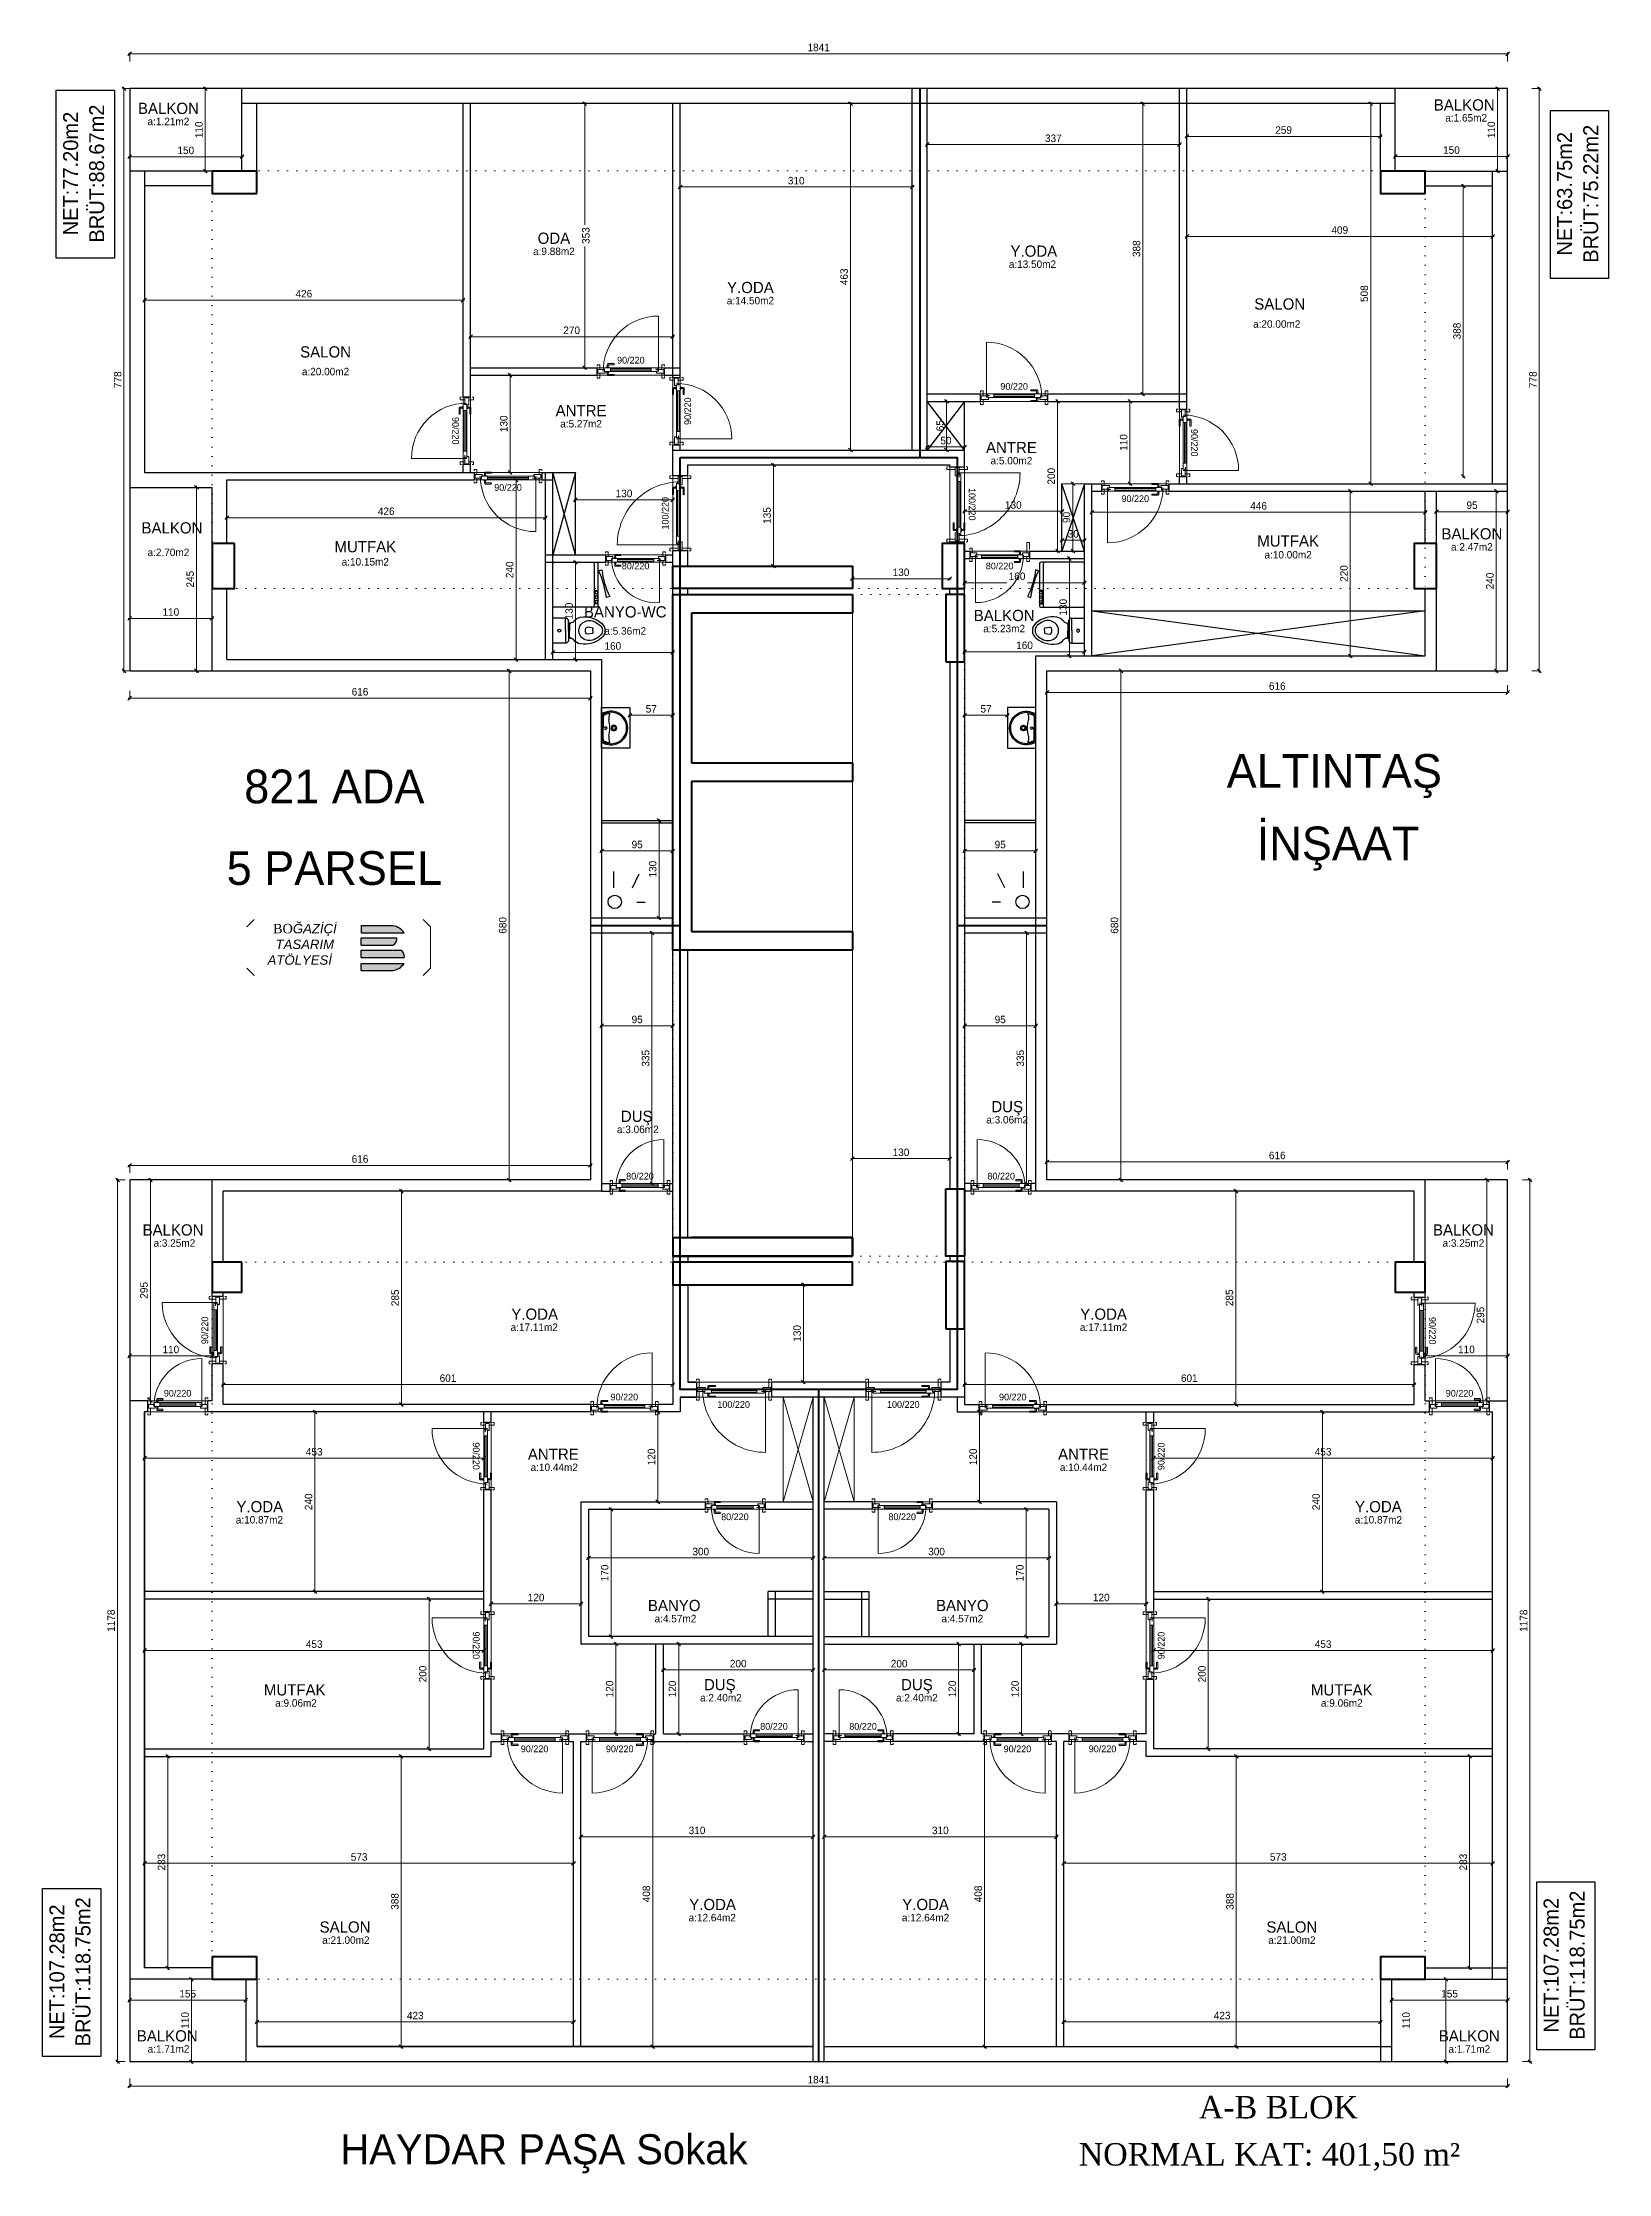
# Model space of a CAD drawing. Header units: centimetres. Extents: x 562865 to 1310255, y -148070 to 32737.
# Drawn here: x 586642 to 588734, y -14548 to -11702 of the extents above; entities that cross this region are included whole.
import ezdxf
from ezdxf.enums import TextEntityAlignment as Align

# ---------------------------------------------------------------- set-up
doc = ezdxf.new("R2010")
doc.units = ezdxf.units.CM
doc.header["$LTSCALE"] = 2.5
doc.linetypes.add('DOT', pattern=[0.25, 0, -0.25])
doc.layers.get('0').update_dxf_attribs({"color": 86})
for name, color, linetype, lineweight in [('_grns-03_Arka', 33, 'Continuous', 0), ('ADAKENARI', 18, 'Continuous', 5), ('DUVAR', 4, 'Continuous', 30), ('duvar-kesim', 7, 'Continuous', 0), ('GÖRÜNÜŞLER', 96, 'Continuous', 25), ('iç ölçü', 106, 'Continuous', 18), ('kapi', 9, 'Continuous', 0), ('kolon', 1, 'Continuous', 53), ('Z_YOL_ADI', 7, 'Continuous', 0)]:
    doc.layers.add(name, color=color, linetype=linetype, lineweight=lineweight)
for name, color, linetype in [('alan', 7, 'Continuous'), ('kapi-yazi', 7, 'Continuous'), ('mahal', 7, 'Continuous')]:
    doc.layers.add(name, color=color, linetype=linetype)
doc.styles.add('autodim', font='times.ttf')
doc.styles.add('PINAR', font='comic.ttf')
doc.dimstyles.new('TEMİZ ÖLÇÜ', dxfattribs={"dimtxt": 10, "dimasz": 5, "dimexe": 1.8, "dimexo": 0.625, "dimgap": 3, "dimtad": 1, "dimdec": 0, "dimrnd": 0.5, "dimzin": 1, "dimdsep": 46, "dimtxsty": 'PINAR', "dimblk": 'OBLIQUE', "dimcen": 0.9, "dimdle": 2, "dimclrd": 256, "dimclre": 256, "dimclrt": 7, "dimadec": 0, "dimazin": 0, "dimtfac": 1, "dimtdec": 0, "dimtofl": 0, "dimtmove": 2, "dimatfit": 2, "dimfxl": 10, "dimfxlon": 1, "dimlwd": -1, "dimlwe": -1, "dimarcsym": 0})

msp = doc.modelspace()

# ---------------------------------------------------------------- texts
at = {"layer": 'alan', "lineweight": 90, "style": 'PINAR'}
for s, p in [('NET:77.20m2', (586689.5, -11877)), ('BRÜT:88.67m2', (586724.3, -11877)), ('NET:63.75m2', (588685.2, -11904)), ('BRÜT:75.22m2', (588720.1, -11904)), ('BRÜT:118.75m2', (588702, -14270.3)), ('NET:107.28m2', (586671.2, -14279.1)), ('BRÜT:118.75m2', (586706, -14279.1)), ('NET:107.28m2', (588667.2, -14270.3))]:
    msp.add_text(s, height=20, rotation=90, dxfattribs=at).set_placement(p, align=Align.CENTER)
at = {"layer": 'alan', "style": 'PINAR'}
for s, p in [('a:1.21m2', (586810.2, -11812.4)), ('a:1.65m2', (588543.8, -11807.5)), ('a:9.88m2', (587325.1, -11985.9)), ('a:13.50m2 ', (587966.2, -12003.1)), ('a:14.50m2', (587587.6, -12051.7)), ('a:20.00m2', (588290.7, -12083)), ('a:20.00m2', (587020, -12146.5)), ('a:5.27m2', (587361.4, -12216.2)), ('a:5.00m2', (587936.3, -12265.5)), ('a:2.70m2', (586810.2, -12388)), ('a:10.00m2', (588305.9, -12391.2)), ('a:2.47m2', (588551.4, -12380.7)), ('a:10.15m2', (587073.2, -12400.6)), ('a:5.36m2', (587420.4, -12493)), ('a:5.23m2', (587926.6, -12489.8)), ('a:3.06m2', (587437.2, -13158.8)), ('a:3.06m2', (587930.6, -13145.9)), ('a:3.25m2', (586818.1, -13310.6)), ('a:3.25m2', (588540.1, -13310.6)), ('a:17.11m2', (587298.8, -13423.1)), ('a:17.11m2', (588059.4, -13423.1)), ('a:10.44m2', (587325.6, -13610.2)), ('a:10.44m2', (588032.6, -13610.2)), ('a:10.87m2', (586931.7, -13680.3)), ('a:10.87m2', (588426.5, -13680.3)), ('a:4.57m2', (587487.5, -13812.3)), ('a:4.57m2', (587870.7, -13812.3)), ('a:9.06m2', (586980.6, -13925)), ('a:2.40m2', (587548.2, -13918)), ('a:2.40m2', (587810, -13918)), ('a:9.06m2', (588377.6, -13925)), ('a:12.64m2', (587536.6, -14211.7)), ('a:12.64m2', (587821.6, -14211.7)), ('a:21.00m2', (587047.2, -14241.8)), ('a:21.00m2', (588310.9, -14241.8)), ('a:1.71m2', (586810.3, -14387.2)), ('a:1.71m2', (588547.9, -14387.2))]:
    msp.add_text(s, height=10, dxfattribs=at).set_placement(p, align=Align.CENTER)
at = {"layer": 'kapi-yazi', "style": 'PINAR'}
for s, rotation, p in [('90/220', 0, (587427.9, -12126.3)), ('90/220', 90, (587503.8, -12194.4)), ('90/220', 270, (587193.8, -12220.6)), ('90/220', 270, (588180.8, -12236.6)), ('90/220', 0, (587263.8, -12296.3)), ('100/220', 90, (587473.8, -12330.8)), ('100/220', 270, (587883.8, -12318.8)), ('80/220', 0, (587434.2, -12401.2)), ('80/220', 0, (587440.1, -13216.3)), ('90/220', 90, (586858.8, -13422.3)), ('90/220', 270, (588498.7, -13422.8)), ('90/220', 270, (587221.3, -13590.2)), ('90/220', 90, (588136.3, -13590.5)), ('90/220', 270, (587221.3, -13843.1)), ('90/220', 90, (588136.3, -13843.3)), ('90/220', 360, (587413, -13981.3)), ('90/220', 0, (587944.3, -13981.3))]:
    msp.add_text(s, height=9, rotation=rotation, dxfattribs=at).set_placement(p, align=Align.MIDDLE_CENTER)
for s, p in [('90/220', (587939.9, -12161.3)), ('90/220', (588101.7, -12311.3)), ('80/220', (587920.5, -12401.2)), ('80/220', (587922.6, -13216.3)), ('90/220', (586822.4, -13506.3)), ('90/220', (587419.2, -13511.3)), ('100/220', (587565.2, -13521.3)), ('100/220', (587791.8, -13521.3)), ('90/220', (587938.1, -13511.3)), ('90/220', (588534.9, -13506.3)), ('80/220', (587566.9, -13671.3)), ('80/220', (587790.4, -13671.3)), ('80/220', (587619.1, -13951.3)), ('80/220', (587738.1, -13951.3)), ('90/220', (587299.3, -13981.3)), ('90/220', (588058, -13981.3))]:
    msp.add_text(s, height=9, dxfattribs=at).set_placement(p, align=Align.MIDDLE_CENTER)
at = {"layer": 'mahal'}
for s, height, style, p in [('BALKON', 15, 'PINAR', (586810.2, -11797.4)), ('BALKON', 15, 'PINAR', (588541.2, -11792.8)), ('ODA', 15, 'PINAR', (587325.1, -11970.9)), ('Y.ODA', 15, 'PINAR', (587966.2, -11988.1)), ('Y.ODA', 15, 'PINAR', (587587.6, -12036.7)), ('SALON', 15, 'PINAR', (588294.7, -12058.7)), ('SALON', 15, 'PINAR', (587020.1, -12122.7)), ('ANTRE', 15, 'PINAR', (587361.4, -12201.2)), ('ANTRE', 15, 'PINAR', (587936.3, -12250.5)), ('BALKON', 15, 'PINAR', (586814.9, -12357.8)), ('BALKON', 15, 'PINAR', (588551.4, -12365.7)), ('MUTFAK', 15, 'PINAR', (587073.2, -12383)), ('MUTFAK', 15, 'PINAR', (588305.9, -12375.3)), ('BANYO-WC', 15, 'PINAR', (587420.4, -12470)), ('BALKON', 15, 'PINAR', (587926.6, -12474.8)), ('ALTINTAŞ', 45, 'PINAR', (588367.6, -12697.5)), ('821 ADA', 45, 'PINAR', (587031.8, -12718.2)), ('İNŞAAT ', 45, 'PINAR', (588381.1, -12794.3)), ('5 PARSEL', 45, 'PINAR', (587031.8, -12827.2)), ('DUŞ', 15, 'PINAR', (587930.6, -13130.9)), ('DUŞ', 15, 'PINAR', (587435.7, -13143.8)), ('BALKON', 15, 'PINAR', (586816.3, -13295.6)), ('BALKON', 15, 'PINAR', (588540.1, -13295.6)), ('Y.ODA', 15, 'PINAR', (587299.4, -13408.1)), ('Y.ODA', 15, 'PINAR', (588059.4, -13408.1)), ('ANTRE', 15, 'PINAR', (587324.3, -13595.2)), ('ANTRE', 15, 'PINAR', (588032.6, -13595.2)), ('Y.ODA', 15, 'PINAR', (586932.2, -13665.3)), ('Y.ODA', 15, 'PINAR', (588426.5, -13665.3)), ('BANYO', 15, 'PINAR', (587485.8, -13797.3)), ('BANYO', 15, 'PINAR', (587870.7, -13797.3)), ('DUŞ', 15, 'PINAR', (587546.7, -13903)), ('DUŞ', 15, 'PINAR', (587810, -13903)), ('MUTFAK', 15, 'PINAR', (586978.9, -13910)), ('MUTFAK', 15, 'PINAR', (588377.6, -13910)), ('Y.ODA', 15, 'PINAR', (587537.1, -14196.7)), ('Y.ODA', 15, 'PINAR', (587821.6, -14196.7)), ('SALON', 15, 'PINAR', (587046.1, -14226.8)), ('SALON', 15, 'PINAR', (588310.9, -14226.8)), ('BALKON', 15, 'PINAR', (586808.6, -14372.2)), ('BALKON', 15, 'PINAR', (588547.9, -14372.2)), ('A-B BLOK', 30, 'autodim', (588293, -14475)), ('NORMAL KAT: 401,50 m²', 30, 'autodim', (588280.9, -14537.9))]:
    msp.add_text(s, height=height, dxfattribs=dict(at, style=style)).set_placement(p, align=Align.CENTER)
at = {"layer": 'Z_YOL_ADI', "style": 'PINAR'}
msp.add_text('HAYDAR PAŞA Sokak', height=40, dxfattribs=at).set_placement((587039.7, -14536.1))

# ---------------------------------------------------------------- blocks, each defined once
blk = doc.blocks.new('_Oblique')
at = {"color": 0, "linetype": 'ByBlock', "lineweight": -2}
blk.add_line((-0.5, -0.5), (0.5, 0.5), dxfattribs=at)
blk = doc.blocks.new('*D859')
at = {"layer": 'Defpoints', "color": 0}
for p in [(587723.8, -12416.3), (587853.8, -12416.3), (587853.8, -12418.2)]:
    blk.add_point(p, dxfattribs=at)
at = {"layer": 'iç ölçü'}
for p, q in [((587721.8, -12418.2), (587855.8, -12418.2)), ((587723.8, -12416.9), (587723.8, -12420)), ((587853.8, -12416.9), (587853.8, -12420))]:
    blk.add_line(p, q, dxfattribs=at)
at = {"layer": 'iç ölçü', "linetype": 'ByBlock', "xscale": 5, "yscale": 5, "zscale": 5, "rotation": 180}
blk.add_blockref('_Oblique', (587723.8, -12418.2), dxfattribs=at)
at = {"layer": 'iç ölçü', "linetype": 'ByBlock', "xscale": 5, "yscale": 5, "zscale": 5}
blk.add_blockref('_Oblique', (587853.8, -12418.2), dxfattribs=at)
at = {"layer": 'iç ölçü', "color": 7, "insert": (587788.8, -12409.7), "char_height": 10, "attachment_point": 5, "style": 'PINAR'}
blk.add_mtext('130', dxfattribs=at)
blk = doc.blocks.new('*D860')
at = {"layer": 'Defpoints', "color": 0}
for p in [(587610.6, -12266.3), (587610.6, -12401.3), (587618.4, -12401.3)]:
    blk.add_point(p, dxfattribs=at)
at = {"layer": 'iç ölçü'}
for p, q in [((587611.2, -12266.3), (587620.2, -12266.3)), ((587618.4, -12264.3), (587618.4, -12403.3)), ((587611.2, -12401.3), (587620.2, -12401.3))]:
    blk.add_line(p, q, dxfattribs=at)
at = {"layer": 'iç ölçü', "linetype": 'ByBlock', "xscale": 5, "yscale": 5, "zscale": 5}
for p, rotation in [((587618.4, -12266.3), 90), ((587618.4, -12401.3), 270)]:
    blk.add_blockref('_Oblique', p, dxfattribs=dict(at, rotation=rotation))
at = {"layer": 'iç ölçü', "color": 7, "insert": (587609.9, -12333.8), "char_height": 10, "attachment_point": 5, "rotation": 90, "style": 'PINAR'}
blk.add_mtext('135', dxfattribs=at)
blk = doc.blocks.new('fm-door1')
at = {"linetype": 'Continuous'}
for p, q in [((0, 25), (0, -25)), ((100, 25), (0, 25)), ((80, 32), (80, 0)), ((84, 28), (128, 28)), ((90, 50), (910, 50)), ((90, 50), (90, 30)), ((100, 30), (90, 30)), ((100, 30), (100, -5)), ((100, 30), (100, -5)), ((100, 0), (900, 0)), ((190, 50), (190, 0)), ((810, 50), (810, 0)), ((910, 30), (900, 30)), ((900, 30), (900, -5)), ((900, 25), (1000, 25)), ((910, 50), (910, 30)), ((1000, 25), (1000, -25)), ((110, -25), (0, -25)), ((100, -5), (110, -5)), ((110, -5), (100, -5)), ((110, -5), (110, -25)), ((110, -25), (110, -5)), ((890, -25), (890, -5)), ((890, -5), (900, -5)), ((890, -25), (1000, -25))]:
    blk.add_line(p, q, dxfattribs=at)
at = {"color": 8, "linetype": 'Continuous'}
for p, q in [((190, 35), (810, 35)), ((190, 15), (810, 15))]:
    blk.add_line(p, q, dxfattribs=at)
at = {"linetype": 'Continuous'}
for points in [[(858, 58), (858, 89, 0.414214), (842, 104), (759, 104, 1), (759, 89), (835, 89, -0.414214), (842, 81), (842, 58)], [(858, -8), (858, -39, -0.414214), (842, -54), (759, -54, -1), (759, -39), (835, -39, 0.414214), (842, -31), (842, -8)]]:
    blk.add_lwpolyline(points, format="xyb", dxfattribs=at)
for points in [[(869, 50), (869, 58), (831, 58), (831, 50)], [(869, 0), (869, -8), (831, -8), (831, 0)]]:
    blk.add_lwpolyline(points, dxfattribs=at)
blk.add_circle((84, 32), 4.26, dxfattribs=at)
blk = doc.blocks.new('*D842')
at = {"layer": 'Defpoints', "color": 0}
for p in [(588170.8, -11798.2), (588579.1, -11798.2), (588579.1, -11961.1)]:
    blk.add_point(p, dxfattribs=at)
at = {"layer": 'iç ölçü'}
for p, q in [((588170.8, -11951.1), (588170.8, -11962.9)), ((588579.1, -11951.1), (588579.1, -11962.9)), ((588168.8, -11961.1), (588581.1, -11961.1))]:
    blk.add_line(p, q, dxfattribs=at)
at = {"layer": 'iç ölçü', "linetype": 'ByBlock', "xscale": 5, "yscale": 5, "zscale": 5, "rotation": 180}
blk.add_blockref('_Oblique', (588170.8, -11961.1), dxfattribs=at)
at = {"layer": 'iç ölçü', "linetype": 'ByBlock', "xscale": 5, "yscale": 5, "zscale": 5}
blk.add_blockref('_Oblique', (588579.1, -11961.1), dxfattribs=at)
at = {"layer": 'iç ölçü', "color": 7, "insert": (588374.9, -11952.5), "char_height": 10, "attachment_point": 5, "style": 'PINAR'}
blk.add_mtext('409', dxfattribs=at)
blk = doc.blocks.new('*D843')
at = {"layer": 'Defpoints', "color": 0}
for p in [(588399.9, -11783.6), (588416.2, -11783.6), (588399.9, -12291.3)]:
    blk.add_point(p, dxfattribs=at)
at = {"layer": 'iç ölçü'}
for p, q in [((588406.2, -11783.6), (588418, -11783.6)), ((588416.2, -12293.3), (588416.2, -11781.6)), ((588406.2, -12291.3), (588418, -12291.3))]:
    blk.add_line(p, q, dxfattribs=at)
at = {"layer": 'iç ölçü', "linetype": 'ByBlock', "xscale": 5, "yscale": 5, "zscale": 5}
for p, rotation in [((588416.2, -11783.6), 90), ((588416.2, -12291.3), 270)]:
    blk.add_blockref('_Oblique', p, dxfattribs=dict(at, rotation=rotation))
at = {"layer": 'iç ölçü', "color": 7, "insert": (588407.7, -12037.4), "char_height": 10, "attachment_point": 5, "rotation": 90, "style": 'PINAR'}
blk.add_mtext('508', dxfattribs=at)
blk = doc.blocks.new('*D844')
at = {"layer": 'Defpoints', "color": 0}
for p in [(588537.7, -11893.6), (588537.7, -12281.3), (588539.9, -12281.3)]:
    blk.add_point(p, dxfattribs=at)
at = {"layer": 'iç ölçü'}
for p, q in [((588538.3, -11893.6), (588541.7, -11893.6)), ((588539.9, -11891.6), (588539.9, -12283.3)), ((588538.3, -12281.3), (588541.7, -12281.3))]:
    blk.add_line(p, q, dxfattribs=at)
at = {"layer": 'iç ölçü', "linetype": 'ByBlock', "xscale": 5, "yscale": 5, "zscale": 5}
for p, rotation in [((588539.9, -11893.6), 90), ((588539.9, -12281.3), 270)]:
    blk.add_blockref('_Oblique', p, dxfattribs=dict(at, rotation=rotation))
at = {"layer": 'iç ölçü', "color": 7, "insert": (588531.5, -12087.4), "char_height": 10, "attachment_point": 5, "rotation": 90, "style": 'PINAR'}
blk.add_mtext('388', dxfattribs=at)
blk = doc.blocks.new('*D845')
at = {"layer": 'Defpoints', "color": 0}
for p in [(588170.8, -11827.4), (588170.8, -11838.6), (588429.1, -11838.6)]:
    blk.add_point(p, dxfattribs=at)
at = {"layer": 'iç ölçü'}
for p, q in [((588431.1, -11827.4), (588168.8, -11827.4)), ((588170.8, -11837.4), (588170.8, -11825.6)), ((588429.1, -11837.4), (588429.1, -11825.6))]:
    blk.add_line(p, q, dxfattribs=at)
at = {"layer": 'iç ölçü', "linetype": 'ByBlock', "xscale": 5, "yscale": 5, "zscale": 5, "rotation": 180}
blk.add_blockref('_Oblique', (588170.8, -11827.4), dxfattribs=at)
at = {"layer": 'iç ölçü', "linetype": 'ByBlock', "xscale": 5, "yscale": 5, "zscale": 5}
blk.add_blockref('_Oblique', (588429.1, -11827.4), dxfattribs=at)
at = {"layer": 'iç ölçü', "color": 7, "insert": (588299.9, -11818.9), "char_height": 10, "attachment_point": 5, "style": 'PINAR'}
blk.add_mtext('259', dxfattribs=at)
blk = doc.blocks.new('*D846')
at = {"layer": 'Defpoints', "color": 0}
for p in [(587823.8, -11838.2), (587823.8, -11855.6), (588160.8, -11855.6)]:
    blk.add_point(p, dxfattribs=at)
at = {"layer": 'iç ölçü'}
for p, q in [((588162.8, -11838.2), (587821.8, -11838.2)), ((587823.8, -11848.2), (587823.8, -11836.4)), ((588160.8, -11848.2), (588160.8, -11836.4))]:
    blk.add_line(p, q, dxfattribs=at)
at = {"layer": 'iç ölçü', "linetype": 'ByBlock', "xscale": 5, "yscale": 5, "zscale": 5, "rotation": 180}
blk.add_blockref('_Oblique', (587823.8, -11838.2), dxfattribs=at)
at = {"layer": 'iç ölçü', "linetype": 'ByBlock', "xscale": 5, "yscale": 5, "zscale": 5}
blk.add_blockref('_Oblique', (588160.8, -11838.2), dxfattribs=at)
at = {"layer": 'iç ölçü', "color": 7, "insert": (587992.3, -11829.9), "char_height": 10, "attachment_point": 5, "style": 'PINAR'}
blk.add_mtext('337', dxfattribs=at)
blk = doc.blocks.new('*D847')
at = {"layer": 'Defpoints', "color": 0}
for p in [(588316.4, -12301.3), (588316.4, -12521.3), (588389, -12521.3)]:
    blk.add_point(p, dxfattribs=at)
at = {"layer": 'iç ölçü'}
for p, q in [((588379, -12301.3), (588390.8, -12301.3)), ((588389, -12299.3), (588389, -12523.3)), ((588379, -12521.3), (588390.8, -12521.3))]:
    blk.add_line(p, q, dxfattribs=at)
at = {"layer": 'iç ölçü', "linetype": 'ByBlock', "xscale": 5, "yscale": 5, "zscale": 5}
for p, rotation in [((588389, -12301.3), 90), ((588389, -12521.3), 270)]:
    blk.add_blockref('_Oblique', p, dxfattribs=dict(at, rotation=rotation))
at = {"layer": 'iç ölçü', "color": 7, "insert": (588380.6, -12411.3), "char_height": 10, "attachment_point": 5, "rotation": 90, "style": 'PINAR'}
blk.add_mtext('220', dxfattribs=at)
blk = doc.blocks.new('*D848')
at = {"layer": 'Defpoints', "color": 0}
for p in [(588043.8, -12330.8), (588489.1, -12329.5), (588489.1, -12330.8)]:
    blk.add_point(p, dxfattribs=at)
at = {"layer": 'iç ölçü'}
for p, q in [((588041.8, -12329.5), (588491.1, -12329.5)), ((588043.8, -12330.2), (588043.8, -12327.7)), ((588489.1, -12330.2), (588489.1, -12327.7))]:
    blk.add_line(p, q, dxfattribs=at)
at = {"layer": 'iç ölçü', "linetype": 'ByBlock', "xscale": 5, "yscale": 5, "zscale": 5, "rotation": 180}
blk.add_blockref('_Oblique', (588043.8, -12329.5), dxfattribs=at)
at = {"layer": 'iç ölçü', "linetype": 'ByBlock', "xscale": 5, "yscale": 5, "zscale": 5}
blk.add_blockref('_Oblique', (588489.1, -12329.5), dxfattribs=at)
at = {"layer": 'iç ölçü', "color": 7, "insert": (588266.4, -12321), "char_height": 10, "attachment_point": 5, "style": 'PINAR'}
blk.add_mtext('446', dxfattribs=at)
blk = doc.blocks.new('*D849')
at = {"layer": 'Defpoints', "color": 0}
for p in [(587873.8, -12391.2), (588033.8, -12391.2), (588033.8, -12423.5)]:
    blk.add_point(p, dxfattribs=at)
at = {"layer": 'iç ölçü'}
for p, q in [((587871.8, -12423.5), (587930, -12423.5)), ((587873.8, -12413.5), (587873.8, -12425.3)), ((588035.8, -12423.5), (587957.6, -12423.5)), ((588033.8, -12413.5), (588033.8, -12425.3))]:
    blk.add_line(p, q, dxfattribs=at)
at = {"layer": 'iç ölçü', "linetype": 'ByBlock', "xscale": 5, "yscale": 5, "zscale": 5, "rotation": 180}
blk.add_blockref('_Oblique', (587873.8, -12423.5), dxfattribs=at)
at = {"layer": 'iç ölçü', "linetype": 'ByBlock', "xscale": 5, "yscale": 5, "zscale": 5}
blk.add_blockref('_Oblique', (588033.8, -12423.5), dxfattribs=at)
at = {"layer": 'iç ölçü', "color": 7, "insert": (587943.8, -12415), "char_height": 10, "attachment_point": 5, "style": 'PINAR'}
blk.add_mtext('160', dxfattribs=at)
blk = doc.blocks.new('Klozet-1')
for p, q in [((16.75, 0), (-16.75, 0)), ((16.75, -17.5), (16.75, 0)), ((-16.75, -17.5), (-16.75, 0)), ((0, -17), (-16.75, -17)), ((0, -21), (-13.8398, -21)), ((-10, -23), (-10, -21)), ((-8.0157, -22.0272), (0, -22.0272)), ((0, -17), (16.75, -17)), ((0, -21), (13.8397, -21)), ((8.0156, -22.0272), (0, -22.0272)), ((10, -23), (10, -21)), ((-3.7475, -52.5499), (-4.5772, -46.068)), ((0, -53.5), (-2.7488, -53.5)), ((0, -53.5), (2.7487, -53.5)), ((3.7475, -52.5499), (4.5771, -46.068))]:
    blk.add_line(p, q)
for centre, radius, start, end in [((-4, -39), 14, 126.869898, 171.135952), ((-14.75, -17.5), 2, 180, 245.214224), ((-16.6366, -21.5854), 2.5, 21.212156, 65.214224), ((-13.8398, -20.5), 0.5, 201.212156, 270), ((-16, -23), 6, 306.869898, 0), ((-8.0157, -24.0272), 2, 90, 176.416678), ((0, -8.5), 2, 90, 270), ((0, -8.5), 2, 270, 90), ((8.0156, -24.0272), 2, 3.583322, 90), ((16, -23), 6, 180, 233.130102), ((4, -39), 14, 8.864048, 53.130102), ((13.8397, -20.5), 0.5, 270, 338.787844), ((16.6365, -21.5854), 2.5, 114.785776, 158.787844), ((14.75, -17.5), 2, 294.785776, 0), ((16.7492, -42.2359), 35, 171.135952, 220.418686), ((1.5795, -48.7268), 15, 142.16423, 203.165473), ((16.7492, -42.2359), 31.5, 203.165473, 220.418686), ((0, -47.5), 13, 90, 142.16423), ((-2.5933, -45.8141), 2, 103.10266, 187.293703), ((-2.7488, -52.5), 1, 182.862405, 270), ((0.8071, -60.4236), 17, 92.721352, 103.10266), ((-0.8072, -60.4236), 17, 76.89734, 87.278648), ((0, -47.5), 13, 37.83577, 90), ((2.7487, -52.5), 1, 270, 357.137595), ((2.5933, -45.8141), 2, 352.706297, 76.89734), ((-16.7492, -42.2359), 31.5, 319.581314, 336.834527), ((-16.7492, -42.2359), 35, 319.581314, 8.864048), ((-1.5796, -48.7268), 15, 336.834527, 37.83577), ((0, -56.5), 13, 220.418686, 270), ((0, -56.5), 9.5, 220.418686, 270), ((0, -56.5), 9.5, 270, 319.581314), ((0, -56.5), 13, 270, 319.581314)]:
    blk.add_arc(centre, radius, start, end)
blk = doc.blocks.new('C.Mak')
at = {"color": 8}
for p, q in [((25.7, -56.1), (8.1, -56.1)), ((8.1, -56.1), (8.1, -59.3)), ((25.7, -59.3), (25.7, -56.1))]:
    blk.add_line(p, q, dxfattribs=at)
blk.add_lwpolyline([(-27.7, 0, 0.414214), (-29.7, -2), (-29.7, -58, 0.414214), (-27.7, -60), (28.2, -60, 0.414214), (30.3, -58), (30.3, -2, 0.414214), (28.2, 0)], format="xyb", close=True)
blk.add_lwpolyline([(-29.7, -53, 0.414214), (-27.7, -55), (28.2, -55, 0.414214), (30.3, -53)], format="xyb")
blk.add_lwpolyline([(15.9, -76), (17.2, -71.4, -0.091234), (-18.2, -60.9), (-19.5, -65.4, -0.091234)], format="xyb", close=True, dxfattribs=at)
for centre in [(10.7, -58.2), (16.9, -58.2), (23.3, -58.2)]:
    blk.add_circle(centre, 1.82, dxfattribs=at)
blk = doc.blocks.new('Lav-1')
for p, q in [((-18.7083, 0), (18.7083, 0)), ((-15.105, -2.2), (0, -2.2)), ((15.105, -2.2), (0, -2.2))]:
    blk.add_line(p, q)
at = {"color": 8}
for p in [(-15.9925, -0.7), (15.9925, -0.7)]:
    blk.add_line(p, (0, -0.7), dxfattribs=at)
for centre, radius, start, end in [((0, -12.5), 22.5, 146.251011, 270), ((0, -12.5), 22.5, 270, 33.748989), ((0, -12.5), 19.5, 152.688782, 175.764074), ((-13.5377, -21.504), 12, 77.387843, 119.499625), ((-15.105, -4.7), 2.5, 90, 152.688782), ((0, 39), 50, 257.387843, 270), ((0, 39), 50, 270, 282.612157), ((13.5377, -21.504), 12, 60.500375, 102.612157), ((15.105, -4.7), 2.5, 27.311218, 90), ((0, -12.5), 19.5, 4.235926, 27.311218)]:
    blk.add_arc(centre, radius, start, end)
for centre, radius, start, end in [((0, -12.5), 21, 149.821029, 270), ((-15.9925, -3.2), 2.5, 90, 149.821029), ((0, -16.5), 3.75, 90, 270), ((0, -16.5), 2.3, 90, 270), ((0, -5.5), 1.75, 90, 270), ((0, -12.5), 21, 270, 30.178971), ((0, -5.5), 1.75, 270, 90), ((0, -16.5), 3.75, 270, 90), ((0, -16.5), 2.3, 270, 90), ((15.9925, -3.2), 2.5, 30.178971, 90)]:
    blk.add_arc(centre, radius, start, end, dxfattribs=at)
blk = doc.blocks.new('*D850')
at = {"layer": 'Defpoints', "color": 0}
for p in [(587426.6, -12590.1), (587483.8, -12590.1), (587483.8, -12600.6)]:
    blk.add_point(p, dxfattribs=at)
at = {"layer": 'iç ölçü'}
for p, q in [((587424.6, -12600.6), (587485.8, -12600.6)), ((587426.6, -12590.7), (587426.6, -12602.4)), ((587483.8, -12590.7), (587483.8, -12602.4))]:
    blk.add_line(p, q, dxfattribs=at)
at = {"layer": 'iç ölçü', "linetype": 'ByBlock', "xscale": 5, "yscale": 5, "zscale": 5, "rotation": 180}
blk.add_blockref('_Oblique', (587426.6, -12600.6), dxfattribs=at)
at = {"layer": 'iç ölçü', "linetype": 'ByBlock', "xscale": 5, "yscale": 5, "zscale": 5}
blk.add_blockref('_Oblique', (587483.8, -12600.6), dxfattribs=at)
at = {"layer": 'iç ölçü', "color": 7, "insert": (587455.2, -12592.1), "char_height": 10, "attachment_point": 5, "style": 'PINAR'}
blk.add_mtext('57', dxfattribs=at)
blk = doc.blocks.new('*D851')
at = {"layer": 'Defpoints', "color": 0}
for p in [(587388.8, -12770.5), (587483.8, -12770.5), (587483.8, -12781.8)]:
    blk.add_point(p, dxfattribs=at)
at = {"layer": 'iç ölçü'}
for p, q in [((587388.8, -12771.8), (587388.8, -12783.6)), ((587483.8, -12771.8), (587483.8, -12783.6)), ((587386.8, -12781.8), (587485.8, -12781.8))]:
    blk.add_line(p, q, dxfattribs=at)
at = {"layer": 'iç ölçü', "linetype": 'ByBlock', "xscale": 5, "yscale": 5, "zscale": 5, "rotation": 180}
blk.add_blockref('_Oblique', (587388.8, -12781.8), dxfattribs=at)
at = {"layer": 'iç ölçü', "linetype": 'ByBlock', "xscale": 5, "yscale": 5, "zscale": 5}
blk.add_blockref('_Oblique', (587483.8, -12781.8), dxfattribs=at)
at = {"layer": 'iç ölçü', "color": 7, "insert": (587436.3, -12773.3), "char_height": 10, "attachment_point": 5, "style": 'PINAR'}
blk.add_mtext('95', dxfattribs=at)
blk = doc.blocks.new('*D852')
at = {"layer": 'Defpoints', "color": 0}
for p in [(587461.1, -12741.2), (587465.6, -12741.2), (587461.1, -12871.3)]:
    blk.add_point(p, dxfattribs=at)
at = {"layer": 'iç ölçü'}
for p, q in [((587461.8, -12741.2), (587467.4, -12741.2)), ((587465.6, -12873.3), (587465.6, -12739.2)), ((587461.8, -12871.3), (587467.4, -12871.3))]:
    blk.add_line(p, q, dxfattribs=at)
at = {"layer": 'iç ölçü', "linetype": 'ByBlock', "xscale": 5, "yscale": 5, "zscale": 5}
for p, rotation in [((587465.6, -12741.2), 90), ((587465.6, -12871.3), 270)]:
    blk.add_blockref('_Oblique', p, dxfattribs=dict(at, rotation=rotation))
at = {"layer": 'iç ölçü', "color": 7, "insert": (587457.1, -12806.2), "char_height": 10, "attachment_point": 5, "rotation": 90, "style": 'PINAR'}
blk.add_mtext('130', dxfattribs=at)
blk = doc.blocks.new('*D853')
at = {"layer": 'Defpoints', "color": 0}
for p in [(586778.4, -12019.8), (587203.8, -12029.8), (587203.8, -12046.1)]:
    blk.add_point(p, dxfattribs=at)
at = {"layer": 'iç ölçü'}
for p, q in [((586778.4, -12036.1), (586778.4, -12047.9)), ((587203.8, -12036.1), (587203.8, -12047.9)), ((586776.4, -12046.1), (587205.8, -12046.1))]:
    blk.add_line(p, q, dxfattribs=at)
at = {"layer": 'iç ölçü', "linetype": 'ByBlock', "xscale": 5, "yscale": 5, "zscale": 5, "rotation": 180}
blk.add_blockref('_Oblique', (586778.4, -12046.1), dxfattribs=at)
at = {"layer": 'iç ölçü', "linetype": 'ByBlock', "xscale": 5, "yscale": 5, "zscale": 5}
blk.add_blockref('_Oblique', (587203.8, -12046.1), dxfattribs=at)
at = {"layer": 'iç ölçü', "color": 7, "insert": (586991.1, -12037.6), "char_height": 10, "attachment_point": 5, "style": 'PINAR'}
blk.add_mtext('426', dxfattribs=at)
blk = doc.blocks.new('WRSETHSRTH')
at = {"layer": 'ADAKENARI', "color": 2, "linetype": 'DOT', "ltscale": 20}
for points in [[(588489.1, -15266.7), (588489.1, -15824.5), (586868.4, -15824.5), (586868.4, -15266.7)], [(587873.8, -15832.5), (587873.8, -16716.5), (587483.8, -16716.5), (587483.8, -15832.5)], [(588489.1, -17682.2), (588489.1, -16724.5), (586868.4, -16724.5), (586868.4, -17682.2)]]:
    blk.add_lwpolyline(points, close=True, dxfattribs=at)
blk = doc.blocks.new('*D854')
at = {"layer": 'Defpoints', "color": 0}
for p in [(587213.8, -12082.8), (587483.8, -12086.5), (587483.8, -12094.9)]:
    blk.add_point(p, dxfattribs=at)
at = {"layer": 'iç ölçü'}
for p, q in [((587211.8, -12094.9), (587485.8, -12094.9)), ((587213.8, -12084.9), (587213.8, -12096.7)), ((587483.8, -12087.1), (587483.8, -12096.7))]:
    blk.add_line(p, q, dxfattribs=at)
at = {"layer": 'iç ölçü', "linetype": 'ByBlock', "xscale": 5, "yscale": 5, "zscale": 5, "rotation": 180}
blk.add_blockref('_Oblique', (587213.8, -12094.9), dxfattribs=at)
at = {"layer": 'iç ölçü', "linetype": 'ByBlock', "xscale": 5, "yscale": 5, "zscale": 5}
blk.add_blockref('_Oblique', (587483.8, -12094.9), dxfattribs=at)
at = {"layer": 'iç ölçü', "color": 7, "insert": (587348.8, -12086.4), "char_height": 10, "attachment_point": 5, "style": 'PINAR'}
blk.add_mtext('270', dxfattribs=at)
blk = doc.blocks.new('*D855')
at = {"layer": 'Defpoints', "color": 0}
for p in [(587366.2, -11783.6), (587374, -11783.6), (587374, -12136.3)]:
    blk.add_point(p, dxfattribs=at)
at = {"layer": 'iç ölçü'}
for p, q in [((587373.4, -11783.6), (587364.4, -11783.6)), ((587366.2, -11781.6), (587366.2, -11945.3)), ((587366.2, -12138.3), (587366.2, -11974.5)), ((587373.4, -12136.3), (587364.4, -12136.3))]:
    blk.add_line(p, q, dxfattribs=at)
at = {"layer": 'iç ölçü', "linetype": 'ByBlock', "xscale": 5, "yscale": 5, "zscale": 5}
for p, rotation in [((587366.2, -11783.6), 90), ((587366.2, -12136.3), 270)]:
    blk.add_blockref('_Oblique', p, dxfattribs=dict(at, rotation=rotation))
at = {"layer": 'iç ölçü', "color": 7, "insert": (587367.8, -11959.9), "char_height": 10, "attachment_point": 5, "rotation": 90, "style": 'PINAR'}
blk.add_mtext('353', dxfattribs=at)
blk = doc.blocks.new('*D856')
at = {"layer": 'Defpoints', "color": 0}
for p in [(587213.3, -12286.3), (587223.3, -12526.3), (587274.5, -12526.3)]:
    blk.add_point(p, dxfattribs=at)
at = {"layer": 'iç ölçü'}
for p, q in [((587264.5, -12286.3), (587276.3, -12286.3)), ((587274.5, -12284.3), (587274.5, -12528.3)), ((587264.5, -12526.3), (587276.3, -12526.3))]:
    blk.add_line(p, q, dxfattribs=at)
at = {"layer": 'iç ölçü', "linetype": 'ByBlock', "xscale": 5, "yscale": 5, "zscale": 5}
for p, rotation in [((587274.5, -12286.3), 90), ((587274.5, -12526.3), 270)]:
    blk.add_blockref('_Oblique', p, dxfattribs=dict(at, rotation=rotation))
at = {"layer": 'iç ölçü', "color": 7, "insert": (587266, -12406.3), "char_height": 10, "attachment_point": 5, "rotation": 90, "style": 'PINAR'}
blk.add_mtext('240', dxfattribs=at)
blk = doc.blocks.new('*D857')
at = {"layer": 'Defpoints', "color": 0}
for p in [(586888.4, -12336.8), (586888.4, -12341.4), (587313.8, -12341.4)]:
    blk.add_point(p, dxfattribs=at)
at = {"layer": 'iç ölçü'}
for p, q in [((587315.8, -12336.8), (586886.4, -12336.8)), ((586888.4, -12340.8), (586888.4, -12335)), ((587313.8, -12340.8), (587313.8, -12335))]:
    blk.add_line(p, q, dxfattribs=at)
at = {"layer": 'iç ölçü', "linetype": 'ByBlock', "xscale": 5, "yscale": 5, "zscale": 5, "rotation": 180}
blk.add_blockref('_Oblique', (586888.4, -12336.8), dxfattribs=at)
at = {"layer": 'iç ölçü', "linetype": 'ByBlock', "xscale": 5, "yscale": 5, "zscale": 5}
blk.add_blockref('_Oblique', (587313.8, -12336.8), dxfattribs=at)
at = {"layer": 'iç ölçü', "color": 7, "insert": (587101.1, -12328.2), "char_height": 10, "attachment_point": 5, "style": 'PINAR'}
blk.add_mtext('426', dxfattribs=at)
blk = doc.blocks.new('*D858')
at = {"layer": 'Defpoints', "color": 0}
for p in [(587803.8, -11894.9), (587493.8, -11939.8), (587803.8, -11939.8)]:
    blk.add_point(p, dxfattribs=at)
at = {"layer": 'iç ölçü'}
for p, q in [((587491.8, -11894.9), (587805.8, -11894.9)), ((587493.8, -11904.9), (587493.8, -11893.1)), ((587803.8, -11904.9), (587803.8, -11893.1))]:
    blk.add_line(p, q, dxfattribs=at)
at = {"layer": 'iç ölçü', "linetype": 'ByBlock', "xscale": 5, "yscale": 5, "zscale": 5, "rotation": 180}
blk.add_blockref('_Oblique', (587493.8, -11894.9), dxfattribs=at)
at = {"layer": 'iç ölçü', "linetype": 'ByBlock', "xscale": 5, "yscale": 5, "zscale": 5}
blk.add_blockref('_Oblique', (587803.8, -11894.9), dxfattribs=at)
at = {"layer": 'iç ölçü', "color": 7, "insert": (587648.8, -11886.5), "char_height": 10, "attachment_point": 5, "style": 'PINAR'}
blk.add_mtext('310', dxfattribs=at)
blk = doc.blocks.new('*D832')
at = {"layer": 'Defpoints', "color": 0}
for p in [(587738.2, -11783.6), (587721.3, -12246.3), (587752.2, -12246.3)]:
    blk.add_point(p, dxfattribs=at)
at = {"layer": 'iç ölçü'}
for p, q in [((587731.3, -11783.6), (587719.5, -11783.6)), ((587721.3, -11781.6), (587721.3, -12248.3)), ((587731.3, -12246.3), (587719.5, -12246.3))]:
    blk.add_line(p, q, dxfattribs=at)
at = {"layer": 'iç ölçü', "linetype": 'ByBlock', "xscale": 5, "yscale": 5, "zscale": 5}
for p, rotation in [((587721.3, -11783.6), 90), ((587721.3, -12246.3), 270)]:
    blk.add_blockref('_Oblique', p, dxfattribs=dict(at, rotation=rotation))
at = {"layer": 'iç ölçü', "color": 7, "insert": (587712.8, -12014.9), "char_height": 10, "attachment_point": 5, "rotation": 90, "style": 'PINAR'}
blk.add_mtext('463', dxfattribs=at)
blk = doc.blocks.new('*D833')
at = {"layer": 'Defpoints', "color": 0}
for p in [(587266.6, -12146.3), (587291, -12146.3), (587298.1, -12276.3)]:
    blk.add_point(p, dxfattribs=at)
at = {"layer": 'iç ölçü'}
for p, q in [((587276.6, -12146.3), (587264.8, -12146.3)), ((587266.6, -12278.3), (587266.6, -12144.3)), ((587276.6, -12276.3), (587264.8, -12276.3))]:
    blk.add_line(p, q, dxfattribs=at)
at = {"layer": 'iç ölçü', "linetype": 'ByBlock', "xscale": 5, "yscale": 5, "zscale": 5}
for p, rotation in [((587266.6, -12146.3), 90), ((587266.6, -12276.3), 270)]:
    blk.add_blockref('_Oblique', p, dxfattribs=dict(at, rotation=rotation))
at = {"layer": 'iç ölçü', "color": 7, "insert": (587258.2, -12211.3), "char_height": 10, "attachment_point": 5, "rotation": 90, "style": 'PINAR'}
blk.add_mtext('130', dxfattribs=at)
blk = doc.blocks.new('*D834')
at = {"layer": 'Defpoints', "color": 0}
for p in [(588085.2, -12181.3), (588085.2, -12291.3), (588094.6, -12291.3)]:
    blk.add_point(p, dxfattribs=at)
at = {"layer": 'iç ölçü'}
for p, q in [((588085.8, -12181.3), (588096.4, -12181.3)), ((588094.6, -12179.3), (588094.6, -12293.3)), ((588085.8, -12291.3), (588096.4, -12291.3))]:
    blk.add_line(p, q, dxfattribs=at)
at = {"layer": 'iç ölçü', "linetype": 'ByBlock', "xscale": 5, "yscale": 5, "zscale": 5}
for p, rotation in [((588094.6, -12181.3), 90), ((588094.6, -12291.3), 270)]:
    blk.add_blockref('_Oblique', p, dxfattribs=dict(at, rotation=rotation))
at = {"layer": 'iç ölçü', "color": 7, "insert": (588086.2, -12236.3), "char_height": 10, "attachment_point": 5, "rotation": 90, "style": 'PINAR'}
blk.add_mtext('110', dxfattribs=at)
blk = doc.blocks.new('*D835')
at = {"layer": 'Defpoints', "color": 0}
for p in [(587997.9, -12181.3), (588051.2, -12181.3), (588025.7, -12381.2)]:
    blk.add_point(p, dxfattribs=at)
at = {"layer": 'iç ölçü'}
for p, q in [((588007.9, -12181.3), (587996.1, -12181.3)), ((587997.9, -12383.2), (587997.9, -12179.3)), ((588007.9, -12381.2), (587996.1, -12381.2))]:
    blk.add_line(p, q, dxfattribs=at)
at = {"layer": 'iç ölçü', "linetype": 'ByBlock', "xscale": 5, "yscale": 5, "zscale": 5}
for p, rotation in [((587997.9, -12181.3), 90), ((587997.9, -12381.2), 270)]:
    blk.add_blockref('_Oblique', p, dxfattribs=dict(at, rotation=rotation))
at = {"layer": 'iç ölçü', "color": 7, "insert": (587989.5, -12281.3), "char_height": 10, "attachment_point": 5, "rotation": 90, "style": 'PINAR'}
blk.add_mtext('200', dxfattribs=at)
blk = doc.blocks.new('*D836')
at = {"layer": 'Defpoints', "color": 0}
for p in [(588049.3, -11783.6), (588105.7, -12171.3), (588111.7, -12171.3)]:
    blk.add_point(p, dxfattribs=at)
at = {"layer": 'iç ölçü'}
for p, q in [((588101.7, -11783.6), (588113.5, -11783.6)), ((588111.7, -11781.6), (588111.7, -12173.3)), ((588106.3, -12171.3), (588113.5, -12171.3))]:
    blk.add_line(p, q, dxfattribs=at)
at = {"layer": 'iç ölçü', "linetype": 'ByBlock', "xscale": 5, "yscale": 5, "zscale": 5}
for p, rotation in [((588111.7, -11783.6), 90), ((588111.7, -12171.3), 270)]:
    blk.add_blockref('_Oblique', p, dxfattribs=dict(at, rotation=rotation))
at = {"layer": 'iç ölçü', "color": 7, "insert": (588103.4, -11977.4), "char_height": 10, "attachment_point": 5, "rotation": 90, "style": 'PINAR'}
blk.add_mtext('388', dxfattribs=at)
blk = doc.blocks.new('*D837')
at = {"layer": 'Defpoints', "color": 0}
for p in [(588018.8, -12291.3), (588018.5, -12381.2), (588018.8, -12381.2)]:
    blk.add_point(p, dxfattribs=at)
at = {"layer": 'iç ölçü'}
for p, q in [((588018.5, -12291.3), (588016.7, -12291.3)), ((588018.5, -12289.3), (588018.5, -12383.2)), ((588018.5, -12381.2), (588016.7, -12381.2))]:
    blk.add_line(p, q, dxfattribs=at)
at = {"layer": 'iç ölçü', "linetype": 'ByBlock', "xscale": 5, "yscale": 5, "zscale": 5}
for p, rotation in [((588018.5, -12291.3), 90), ((588018.5, -12381.2), 270)]:
    blk.add_blockref('_Oblique', p, dxfattribs=dict(at, rotation=rotation))
at = {"layer": 'iç ölçü', "color": 7, "insert": (588009.9, -12336.3), "char_height": 10, "attachment_point": 5, "rotation": 90, "style": 'PINAR'}
blk.add_mtext('90', dxfattribs=at)
blk = doc.blocks.new('*D838')
at = {"layer": 'Defpoints', "color": 0}
for p in [(588003.8, -12347.9), (588033.8, -12347.9), (588003.8, -12366.8)]:
    blk.add_point(p, dxfattribs=at)
at = {"layer": 'iç ölçü'}
for p, q in [((588035.8, -12366.8), (588001.8, -12366.8)), ((588003.8, -12356.8), (588003.8, -12368.6)), ((588033.8, -12356.8), (588033.8, -12368.6))]:
    blk.add_line(p, q, dxfattribs=at)
at = {"layer": 'iç ölçü', "linetype": 'ByBlock', "xscale": 5, "yscale": 5, "zscale": 5, "rotation": 180}
blk.add_blockref('_Oblique', (588003.8, -12366.8), dxfattribs=at)
at = {"layer": 'iç ölçü', "linetype": 'ByBlock', "xscale": 5, "yscale": 5, "zscale": 5}
blk.add_blockref('_Oblique', (588033.8, -12366.8), dxfattribs=at)
at = {"layer": 'iç ölçü', "color": 7, "insert": (588018.8, -12358.4), "char_height": 10, "attachment_point": 5, "style": 'PINAR'}
blk.add_mtext('30', dxfattribs=at)
blk = doc.blocks.new('*D839')
at = {"layer": 'Defpoints', "color": 0}
for p in [(587873.8, -12328.2), (587873.8, -12331.8), (588003.8, -12353.3)]:
    blk.add_point(p, dxfattribs=at)
at = {"layer": 'iç ölçü'}
for p, q in [((588005.8, -12328.2), (587871.8, -12328.2)), ((587873.8, -12331.2), (587873.8, -12326.4)), ((588003.8, -12338.2), (588003.8, -12326.4))]:
    blk.add_line(p, q, dxfattribs=at)
at = {"layer": 'iç ölçü', "linetype": 'ByBlock', "xscale": 5, "yscale": 5, "zscale": 5, "rotation": 180}
blk.add_blockref('_Oblique', (587873.8, -12328.2), dxfattribs=at)
at = {"layer": 'iç ölçü', "linetype": 'ByBlock', "xscale": 5, "yscale": 5, "zscale": 5}
blk.add_blockref('_Oblique', (588003.8, -12328.2), dxfattribs=at)
at = {"layer": 'iç ölçü', "color": 7, "insert": (587938.8, -12319.8), "char_height": 10, "attachment_point": 5, "style": 'PINAR'}
blk.add_mtext('130', dxfattribs=at)
blk = doc.blocks.new('*D840')
at = {"layer": 'Defpoints', "color": 0}
for p in [(587850.9, -12181.3), (587849.6, -12246.3), (587850.9, -12246.3)]:
    blk.add_point(p, dxfattribs=at)
at = {"layer": 'iç ölçü'}
for p, q in [((587850.3, -12181.3), (587847.8, -12181.3)), ((587849.6, -12179.3), (587849.6, -12248.3)), ((587850.3, -12246.3), (587847.8, -12246.3))]:
    blk.add_line(p, q, dxfattribs=at)
at = {"layer": 'iç ölçü', "linetype": 'ByBlock', "xscale": 5, "yscale": 5, "zscale": 5}
for p, rotation in [((587849.6, -12181.3), 90), ((587849.6, -12246.3), 270)]:
    blk.add_blockref('_Oblique', p, dxfattribs=dict(at, rotation=rotation))
at = {"layer": 'iç ölçü', "color": 7, "insert": (587841.1, -12213.8), "char_height": 10, "attachment_point": 5, "rotation": 90, "style": 'PINAR'}
blk.add_mtext('65', dxfattribs=at)
blk = doc.blocks.new('*D841')
at = {"layer": 'Defpoints', "color": 0}
for p in [(587823.8, -12230.7), (587873.8, -12230.7), (587873.8, -12242.1)]:
    blk.add_point(p, dxfattribs=at)
at = {"layer": 'iç ölçü'}
for p, q in [((587823.8, -12232.1), (587823.8, -12243.9)), ((587873.8, -12232.1), (587873.8, -12243.9)), ((587821.8, -12242.1), (587875.8, -12242.1))]:
    blk.add_line(p, q, dxfattribs=at)
at = {"layer": 'iç ölçü', "linetype": 'ByBlock', "xscale": 5, "yscale": 5, "zscale": 5, "rotation": 180}
blk.add_blockref('_Oblique', (587823.8, -12242.1), dxfattribs=at)
at = {"layer": 'iç ölçü', "linetype": 'ByBlock', "xscale": 5, "yscale": 5, "zscale": 5}
blk.add_blockref('_Oblique', (587873.8, -12242.1), dxfattribs=at)
at = {"layer": 'iç ölçü', "color": 7, "insert": (587848.8, -12233.7), "char_height": 10, "attachment_point": 5, "style": 'PINAR'}
blk.add_mtext('50', dxfattribs=at)
blk = doc.blocks.new('*D861')
at = {"layer": 'Defpoints', "color": 0}
for p in [(587723.8, -13192.9), (587723.8, -13208), (587853.8, -13208)]:
    blk.add_point(p, dxfattribs=at)
at = {"layer": 'iç ölçü'}
for p, q in [((587855.8, -13192.9), (587721.8, -13192.9)), ((587723.8, -13202.9), (587723.8, -13191.1)), ((587853.8, -13202.9), (587853.8, -13191.1))]:
    blk.add_line(p, q, dxfattribs=at)
at = {"layer": 'iç ölçü', "linetype": 'ByBlock', "xscale": 5, "yscale": 5, "zscale": 5, "rotation": 180}
blk.add_blockref('_Oblique', (587723.8, -13192.9), dxfattribs=at)
at = {"layer": 'iç ölçü', "linetype": 'ByBlock', "xscale": 5, "yscale": 5, "zscale": 5}
blk.add_blockref('_Oblique', (587853.8, -13192.9), dxfattribs=at)
at = {"layer": 'iç ölçü', "color": 7, "insert": (587788.8, -13184.5), "char_height": 10, "attachment_point": 5, "style": 'PINAR'}
blk.add_mtext('130', dxfattribs=at)
blk = doc.blocks.new('*D862')
at = {"layer": 'Defpoints', "color": 0}
for p in [(588175.7, -13781.3), (588199.2, -13781.3), (588175.7, -13981.3)]:
    blk.add_point(p, dxfattribs=at)
at = {"layer": 'iç ölçü'}
for p, q in [((588189.2, -13781.3), (588201, -13781.3)), ((588199.2, -13983.3), (588199.2, -13779.3)), ((588189.2, -13981.3), (588201, -13981.3))]:
    blk.add_line(p, q, dxfattribs=at)
at = {"layer": 'iç ölçü', "linetype": 'ByBlock', "xscale": 5, "yscale": 5, "zscale": 5}
for p, rotation in [((588199.2, -13781.3), 90), ((588199.2, -13981.3), 270)]:
    blk.add_blockref('_Oblique', p, dxfattribs=dict(at, rotation=rotation))
at = {"layer": 'iç ölçü', "color": 7, "insert": (588190.9, -13881.3), "char_height": 10, "attachment_point": 5, "rotation": 90, "style": 'PINAR'}
blk.add_mtext('200', dxfattribs=at)
blk = doc.blocks.new('*D863')
at = {"layer": 'Defpoints', "color": 0}
for p in [(588126.3, -13814.1), (588579.1, -13814.1), (588579.1, -13849.9)]:
    blk.add_point(p, dxfattribs=at)
at = {"layer": 'iç ölçü'}
for p, q in [((588124.3, -13849.9), (588581.1, -13849.9)), ((588126.3, -13839.9), (588126.3, -13851.7)), ((588579.1, -13839.9), (588579.1, -13851.7))]:
    blk.add_line(p, q, dxfattribs=at)
at = {"layer": 'iç ölçü', "linetype": 'ByBlock', "xscale": 5, "yscale": 5, "zscale": 5, "rotation": 180}
blk.add_blockref('_Oblique', (588126.3, -13849.9), dxfattribs=at)
at = {"layer": 'iç ölçü', "linetype": 'ByBlock', "xscale": 5, "yscale": 5, "zscale": 5}
blk.add_blockref('_Oblique', (588579.1, -13849.9), dxfattribs=at)
at = {"layer": 'iç ölçü', "color": 7, "insert": (588352.7, -13841.4), "char_height": 10, "attachment_point": 5, "style": 'PINAR'}
blk.add_mtext('453', dxfattribs=at)
blk = doc.blocks.new('*D864')
at = {"layer": 'Defpoints', "color": 0}
for p in [(588347.7, -13531.3), (588351.7, -13531.3), (588347.7, -13771.3)]:
    blk.add_point(p, dxfattribs=at)
at = {"layer": 'iç ölçü'}
for p, q in [((588348.3, -13531.3), (588353.5, -13531.3)), ((588351.7, -13773.3), (588351.7, -13529.3)), ((588348.3, -13771.3), (588353.5, -13771.3))]:
    blk.add_line(p, q, dxfattribs=at)
at = {"layer": 'iç ölçü', "linetype": 'ByBlock', "xscale": 5, "yscale": 5, "zscale": 5}
for p, rotation in [((588351.7, -13531.3), 90), ((588351.7, -13771.3), 270)]:
    blk.add_blockref('_Oblique', p, dxfattribs=dict(at, rotation=rotation))
at = {"layer": 'iç ölçü', "color": 7, "insert": (588343.3, -13651.3), "char_height": 10, "attachment_point": 5, "rotation": 90, "style": 'PINAR'}
blk.add_mtext('240', dxfattribs=at)
blk = doc.blocks.new('*D865')
at = {"layer": 'Defpoints', "color": 0}
for p in [(588126.3, -13593), (588126.3, -13606.3), (588579.1, -13606.3)]:
    blk.add_point(p, dxfattribs=at)
at = {"layer": 'iç ölçü'}
for p, q in [((588581.1, -13593), (588124.3, -13593)), ((588126.3, -13603), (588126.3, -13591.2)), ((588579.1, -13603), (588579.1, -13591.2))]:
    blk.add_line(p, q, dxfattribs=at)
at = {"layer": 'iç ölçü', "linetype": 'ByBlock', "xscale": 5, "yscale": 5, "zscale": 5, "rotation": 180}
blk.add_blockref('_Oblique', (588126.3, -13593), dxfattribs=at)
at = {"layer": 'iç ölçü', "linetype": 'ByBlock', "xscale": 5, "yscale": 5, "zscale": 5}
blk.add_blockref('_Oblique', (588579.1, -13593), dxfattribs=at)
at = {"layer": 'iç ölçü', "color": 7, "insert": (588352.7, -13584.5), "char_height": 10, "attachment_point": 5, "style": 'PINAR'}
blk.add_mtext('453', dxfattribs=at)
blk = doc.blocks.new('*D866')
at = {"layer": 'Defpoints', "color": 0}
for p in [(588201.3, -13236.3), (588236.1, -13236.3), (588201.3, -13521.3)]:
    blk.add_point(p, dxfattribs=at)
at = {"layer": 'iç ölçü'}
for p, q in [((588236.1, -13523.3), (588236.1, -13234.3)), ((588226.1, -13236.3), (588237.9, -13236.3)), ((588226.1, -13521.3), (588237.9, -13521.3))]:
    blk.add_line(p, q, dxfattribs=at)
at = {"layer": 'iç ölçü', "linetype": 'ByBlock', "xscale": 5, "yscale": 5, "zscale": 5}
for p, rotation in [((588236.1, -13236.3), 90), ((588236.1, -13521.3), 270)]:
    blk.add_blockref('_Oblique', p, dxfattribs=dict(at, rotation=rotation))
at = {"layer": 'iç ölçü', "color": 7, "insert": (588227.6, -13378.8), "char_height": 10, "attachment_point": 5, "rotation": 90, "style": 'PINAR'}
blk.add_mtext('285', dxfattribs=at)
blk = doc.blocks.new('*D867')
at = {"layer": 'Defpoints', "color": 0}
for p in [(587873.8, -13467.1), (588474.1, -13467.1), (587873.8, -13494.7)]:
    blk.add_point(p, dxfattribs=at)
at = {"layer": 'iç ölçü'}
for p, q in [((587873.8, -13484.7), (587873.8, -13496.5)), ((588474.1, -13484.7), (588474.1, -13496.5)), ((588476.1, -13494.7), (587871.8, -13494.7))]:
    blk.add_line(p, q, dxfattribs=at)
at = {"layer": 'iç ölçü', "linetype": 'ByBlock', "xscale": 5, "yscale": 5, "zscale": 5, "rotation": 180}
blk.add_blockref('_Oblique', (587873.8, -13494.7), dxfattribs=at)
at = {"layer": 'iç ölçü', "linetype": 'ByBlock', "xscale": 5, "yscale": 5, "zscale": 5}
blk.add_blockref('_Oblique', (588474.1, -13494.7), dxfattribs=at)
at = {"layer": 'iç ölçü', "color": 7, "insert": (588173.9, -13486.2), "char_height": 10, "attachment_point": 5, "style": 'PINAR'}
blk.add_mtext('601', dxfattribs=at)
blk = doc.blocks.new('*D868')
at = {"layer": 'Defpoints', "color": 0}
for p in [(587941.1, -13841.3), (587941.1, -13961.3), (587949.6, -13961.3)]:
    blk.add_point(p, dxfattribs=at)
at = {"layer": 'iç ölçü'}
for p, q in [((587941.7, -13841.3), (587951.4, -13841.3)), ((587949.6, -13839.3), (587949.6, -13963.3)), ((587941.7, -13961.3), (587951.4, -13961.3))]:
    blk.add_line(p, q, dxfattribs=at)
at = {"layer": 'iç ölçü', "linetype": 'ByBlock', "xscale": 5, "yscale": 5, "zscale": 5}
for p, rotation in [((587949.6, -13841.3), 90), ((587949.6, -13961.3), 270)]:
    blk.add_blockref('_Oblique', p, dxfattribs=dict(at, rotation=rotation))
at = {"layer": 'iç ölçü', "color": 7, "insert": (587941.2, -13901.3), "char_height": 10, "attachment_point": 5, "rotation": 90, "style": 'PINAR'}
blk.add_mtext('120', dxfattribs=at)
blk = doc.blocks.new('*D869')
at = {"layer": 'Defpoints', "color": 0}
for p in [(588116.3, -13787.6), (587996.3, -13808.8), (588116.3, -13808.8)]:
    blk.add_point(p, dxfattribs=at)
at = {"layer": 'iç ölçü'}
for p, q in [((587994.3, -13787.6), (588118.3, -13787.6)), ((587996.3, -13797.6), (587996.3, -13785.8)), ((588116.3, -13797.6), (588116.3, -13785.8))]:
    blk.add_line(p, q, dxfattribs=at)
at = {"layer": 'iç ölçü', "linetype": 'ByBlock', "xscale": 5, "yscale": 5, "zscale": 5, "rotation": 180}
blk.add_blockref('_Oblique', (587996.3, -13787.6), dxfattribs=at)
at = {"layer": 'iç ölçü', "linetype": 'ByBlock', "xscale": 5, "yscale": 5, "zscale": 5}
blk.add_blockref('_Oblique', (588116.3, -13787.6), dxfattribs=at)
at = {"layer": 'iç ölçü', "color": 7, "insert": (588056.3, -13779.2), "char_height": 10, "attachment_point": 5, "style": 'PINAR'}
blk.add_mtext('120', dxfattribs=at)
blk = doc.blocks.new('*D870')
at = {"layer": 'Defpoints', "color": 0}
for p in [(588271, -13991.3), (588236.6, -14379), (588271, -14379)]:
    blk.add_point(p, dxfattribs=at)
at = {"layer": 'iç ölçü'}
for p, q in [((588246.6, -13991.3), (588234.8, -13991.3)), ((588236.6, -13989.3), (588236.6, -14381)), ((588246.6, -14379), (588234.8, -14379))]:
    blk.add_line(p, q, dxfattribs=at)
at = {"layer": 'iç ölçü', "linetype": 'ByBlock', "xscale": 5, "yscale": 5, "zscale": 5}
for p, rotation in [((588236.6, -13991.3), 90), ((588236.6, -14379), 270)]:
    blk.add_blockref('_Oblique', p, dxfattribs=dict(at, rotation=rotation))
at = {"layer": 'iç ölçü', "color": 7, "insert": (588228.2, -14185.1), "char_height": 10, "attachment_point": 5, "rotation": 90, "style": 'PINAR'}
blk.add_mtext('388', dxfattribs=at)
blk = doc.blocks.new('*D871')
at = {"layer": 'Defpoints', "color": 0}
for p in [(588006.3, -14103.3), (588579.1, -14103.3), (588579.1, -14134.2)]:
    blk.add_point(p, dxfattribs=at)
at = {"layer": 'iç ölçü'}
for p, q in [((588004.3, -14134.2), (588581.1, -14134.2)), ((588006.3, -14124.2), (588006.3, -14136)), ((588579.1, -14124.2), (588579.1, -14136))]:
    blk.add_line(p, q, dxfattribs=at)
at = {"layer": 'iç ölçü', "linetype": 'ByBlock', "xscale": 5, "yscale": 5, "zscale": 5, "rotation": 180}
blk.add_blockref('_Oblique', (588006.3, -14134.2), dxfattribs=at)
at = {"layer": 'iç ölçü', "linetype": 'ByBlock', "xscale": 5, "yscale": 5, "zscale": 5}
blk.add_blockref('_Oblique', (588579.1, -14134.2), dxfattribs=at)
at = {"layer": 'iç ölçü', "color": 7, "insert": (588292.7, -14125.8), "char_height": 10, "attachment_point": 5, "style": 'PINAR'}
blk.add_mtext('573', dxfattribs=at)
blk = doc.blocks.new('*D872')
at = {"layer": 'Defpoints', "color": 0}
for p in [(588006.3, -14336.5), (588429.1, -14336.5), (588006.3, -14346)]:
    blk.add_point(p, dxfattribs=at)
at = {"layer": 'iç ölçü'}
for p, q in [((588006.3, -14337.1), (588006.3, -14347.8)), ((588429.1, -14337.1), (588429.1, -14347.8)), ((588431.1, -14346), (588004.3, -14346))]:
    blk.add_line(p, q, dxfattribs=at)
at = {"layer": 'iç ölçü', "linetype": 'ByBlock', "xscale": 5, "yscale": 5, "zscale": 5, "rotation": 180}
blk.add_blockref('_Oblique', (588006.3, -14346), dxfattribs=at)
at = {"layer": 'iç ölçü', "linetype": 'ByBlock', "xscale": 5, "yscale": 5, "zscale": 5}
blk.add_blockref('_Oblique', (588429.1, -14346), dxfattribs=at)
at = {"layer": 'iç ölçü', "color": 7, "insert": (588217.7, -14337.6), "char_height": 10, "attachment_point": 5, "style": 'PINAR'}
blk.add_mtext('423', dxfattribs=at)
blk = doc.blocks.new('*D873')
at = {"layer": 'Defpoints', "color": 0}
for p in [(588536.6, -13991.3), (588548.3, -13991.3), (588536.6, -14274)]:
    blk.add_point(p, dxfattribs=at)
at = {"layer": 'iç ölçü'}
for p, q in [((588538.3, -13991.3), (588550.1, -13991.3)), ((588548.3, -14276), (588548.3, -13989.3)), ((588538.3, -14274), (588550.1, -14274))]:
    blk.add_line(p, q, dxfattribs=at)
at = {"layer": 'iç ölçü', "linetype": 'ByBlock', "xscale": 5, "yscale": 5, "zscale": 5}
for p, rotation in [((588548.3, -13991.3), 90), ((588548.3, -14274), 270)]:
    blk.add_blockref('_Oblique', p, dxfattribs=dict(at, rotation=rotation))
at = {"layer": 'iç ölçü', "color": 7, "insert": (588539.9, -14132.6), "char_height": 10, "attachment_point": 5, "rotation": 90, "style": 'PINAR'}
blk.add_mtext('283', dxfattribs=at)
blk = doc.blocks.new('*D874')
at = {"layer": 'Defpoints', "color": 0}
for p in [(588599.1, -13456.3), (588489.1, -13479.7), (588599.1, -13479.7)]:
    blk.add_point(p, dxfattribs=at)
at = {"layer": 'iç ölçü'}
for p, q in [((588487.1, -13456.3), (588601.1, -13456.3)), ((588489.1, -13466.3), (588489.1, -13454.5)), ((588599.1, -13466.3), (588599.1, -13454.5))]:
    blk.add_line(p, q, dxfattribs=at)
at = {"layer": 'iç ölçü', "linetype": 'ByBlock', "xscale": 5, "yscale": 5, "zscale": 5, "rotation": 180}
blk.add_blockref('_Oblique', (588489.1, -13456.3), dxfattribs=at)
at = {"layer": 'iç ölçü', "linetype": 'ByBlock', "xscale": 5, "yscale": 5, "zscale": 5}
blk.add_blockref('_Oblique', (588599.1, -13456.3), dxfattribs=at)
at = {"layer": 'iç ölçü', "color": 7, "insert": (588544.1, -13447.9), "char_height": 10, "attachment_point": 5, "style": 'PINAR'}
blk.add_mtext('110', dxfattribs=at)
blk = doc.blocks.new('*D875')
at = {"layer": 'Defpoints', "color": 0}
for p in [(588544.1, -13221.3), (588571.5, -13221.3), (588544.1, -13516.3)]:
    blk.add_point(p, dxfattribs=at)
at = {"layer": 'iç ölçü'}
for p, q in [((588561.5, -13221.3), (588573.3, -13221.3)), ((588571.5, -13518.3), (588571.5, -13219.3)), ((588561.5, -13516.3), (588573.3, -13516.3))]:
    blk.add_line(p, q, dxfattribs=at)
at = {"layer": 'iç ölçü', "linetype": 'ByBlock', "xscale": 5, "yscale": 5, "zscale": 5}
for p, rotation in [((588571.5, -13221.3), 90), ((588571.5, -13516.3), 270)]:
    blk.add_blockref('_Oblique', p, dxfattribs=dict(at, rotation=rotation))
at = {"layer": 'iç ölçü', "color": 7, "insert": (588562.9, -13401.9), "char_height": 10, "attachment_point": 5, "rotation": 90, "style": 'PINAR'}
blk.add_mtext('295', dxfattribs=at)
blk = doc.blocks.new('*D876')
at = {"layer": 'Defpoints', "color": 0}
for p in [(587873.8, -13006.2), (587968.8, -13006.2), (587968.8, -13015.5)]:
    blk.add_point(p, dxfattribs=at)
at = {"layer": 'iç ölçü'}
for p, q in [((587873.8, -13006.9), (587873.8, -13017.3)), ((587968.8, -13006.9), (587968.8, -13017.3)), ((587871.8, -13015.5), (587970.8, -13015.5))]:
    blk.add_line(p, q, dxfattribs=at)
at = {"layer": 'iç ölçü', "linetype": 'ByBlock', "xscale": 5, "yscale": 5, "zscale": 5, "rotation": 180}
blk.add_blockref('_Oblique', (587873.8, -13015.5), dxfattribs=at)
at = {"layer": 'iç ölçü', "linetype": 'ByBlock', "xscale": 5, "yscale": 5, "zscale": 5}
blk.add_blockref('_Oblique', (587968.8, -13015.5), dxfattribs=at)
at = {"layer": 'iç ölçü', "color": 7, "insert": (587921.3, -13007), "char_height": 10, "attachment_point": 5, "style": 'PINAR'}
blk.add_mtext('95', dxfattribs=at)
blk = doc.blocks.new('*D877')
at = {"layer": 'Defpoints', "color": 0}
for p in [(587878.4, -13531.3), (587878.4, -13651.3), (587893.6, -13651.3)]:
    blk.add_point(p, dxfattribs=at)
at = {"layer": 'iç ölçü'}
for p, q in [((587883.6, -13531.3), (587895.4, -13531.3)), ((587893.6, -13529.3), (587893.6, -13653.3)), ((587883.6, -13651.3), (587895.4, -13651.3))]:
    blk.add_line(p, q, dxfattribs=at)
at = {"layer": 'iç ölçü', "linetype": 'ByBlock', "xscale": 5, "yscale": 5, "zscale": 5}
for p, rotation in [((587893.6, -13531.3), 90), ((587893.6, -13651.3), 270)]:
    blk.add_blockref('_Oblique', p, dxfattribs=dict(at, rotation=rotation))
at = {"layer": 'iç ölçü', "color": 7, "insert": (587885.2, -13591.3), "char_height": 10, "attachment_point": 5, "rotation": 90, "style": 'PINAR'}
blk.add_mtext('120', dxfattribs=at)
blk = doc.blocks.new('*D878')
at = {"layer": 'Defpoints', "color": 0}
for p in [(587942.5, -13661.3), (587942.5, -13831.3), (587956.1, -13831.3)]:
    blk.add_point(p, dxfattribs=at)
at = {"layer": 'iç ölçü'}
for p, q in [((587946.1, -13661.3), (587957.9, -13661.3)), ((587956.1, -13659.3), (587956.1, -13833.3)), ((587946.1, -13831.3), (587957.9, -13831.3))]:
    blk.add_line(p, q, dxfattribs=at)
at = {"layer": 'iç ölçü', "linetype": 'ByBlock', "xscale": 5, "yscale": 5, "zscale": 5}
for p, rotation in [((587956.1, -13661.3), 90), ((587956.1, -13831.3), 270)]:
    blk.add_blockref('_Oblique', p, dxfattribs=dict(at, rotation=rotation))
at = {"layer": 'iç ölçü', "color": 7, "insert": (587947.6, -13746.3), "char_height": 10, "attachment_point": 5, "rotation": 90, "style": 'PINAR'}
blk.add_mtext('170', dxfattribs=at)
blk = doc.blocks.new('*D879')
at = {"layer": 'Defpoints', "color": 0}
for p in [(587686.3, -13726.2), (587686.3, -13731), (587986.3, -13731)]:
    blk.add_point(p, dxfattribs=at)
at = {"layer": 'iç ölçü'}
for p, q in [((587988.3, -13726.2), (587684.3, -13726.2)), ((587686.3, -13730.4), (587686.3, -13724.4)), ((587986.3, -13730.4), (587986.3, -13724.4))]:
    blk.add_line(p, q, dxfattribs=at)
at = {"layer": 'iç ölçü', "linetype": 'ByBlock', "xscale": 5, "yscale": 5, "zscale": 5, "rotation": 180}
blk.add_blockref('_Oblique', (587686.3, -13726.2), dxfattribs=at)
at = {"layer": 'iç ölçü', "linetype": 'ByBlock', "xscale": 5, "yscale": 5, "zscale": 5}
blk.add_blockref('_Oblique', (587986.3, -13726.2), dxfattribs=at)
at = {"layer": 'iç ölçü', "color": 7, "insert": (587836.3, -13717.8), "char_height": 10, "attachment_point": 5, "style": 'PINAR'}
blk.add_mtext('300', dxfattribs=at)
blk = doc.blocks.new('*D880')
at = {"layer": 'Defpoints', "color": 0}
for p in [(587859.2, -13841.3), (587859.2, -13961.3), (587865.7, -13961.3)]:
    blk.add_point(p, dxfattribs=at)
at = {"layer": 'iç ölçü'}
for p, q in [((587859.8, -13841.3), (587867.5, -13841.3)), ((587865.7, -13839.3), (587865.7, -13963.3)), ((587859.8, -13961.3), (587867.5, -13961.3))]:
    blk.add_line(p, q, dxfattribs=at)
at = {"layer": 'iç ölçü', "linetype": 'ByBlock', "xscale": 5, "yscale": 5, "zscale": 5}
for p, rotation in [((587865.7, -13841.3), 90), ((587865.7, -13961.3), 270)]:
    blk.add_blockref('_Oblique', p, dxfattribs=dict(at, rotation=rotation))
at = {"layer": 'iç ölçü', "color": 7, "insert": (587857.3, -13901.3), "char_height": 10, "attachment_point": 5, "rotation": 90, "style": 'PINAR'}
blk.add_mtext('120', dxfattribs=at)
blk = doc.blocks.new('*D881')
at = {"layer": 'Defpoints', "color": 0}
for p in [(587686.3, -13875.9), (587686.3, -13909.6), (587886.3, -13909.6)]:
    blk.add_point(p, dxfattribs=at)
at = {"layer": 'iç ölçü'}
for p, q in [((587888.3, -13875.9), (587684.3, -13875.9)), ((587686.3, -13885.9), (587686.3, -13874.1)), ((587886.3, -13885.9), (587886.3, -13874.1))]:
    blk.add_line(p, q, dxfattribs=at)
at = {"layer": 'iç ölçü', "linetype": 'ByBlock', "xscale": 5, "yscale": 5, "zscale": 5, "rotation": 180}
blk.add_blockref('_Oblique', (587686.3, -13875.9), dxfattribs=at)
at = {"layer": 'iç ölçü', "linetype": 'ByBlock', "xscale": 5, "yscale": 5, "zscale": 5}
blk.add_blockref('_Oblique', (587886.3, -13875.9), dxfattribs=at)
at = {"layer": 'iç ölçü', "color": 7, "insert": (587786.3, -13867.5), "char_height": 10, "attachment_point": 5, "style": 'PINAR'}
blk.add_mtext('200', dxfattribs=at)
blk = doc.blocks.new('*D882')
at = {"layer": 'Defpoints', "color": 0}
for p in [(587826.8, -13971.3), (587826.8, -14379), (587900.4, -14379)]:
    blk.add_point(p, dxfattribs=at)
at = {"layer": 'iç ölçü'}
for p, q in [((587890.4, -13971.3), (587902.2, -13971.3)), ((587900.4, -13969.3), (587900.4, -14381)), ((587890.4, -14379), (587902.2, -14379))]:
    blk.add_line(p, q, dxfattribs=at)
at = {"layer": 'iç ölçü', "linetype": 'ByBlock', "xscale": 5, "yscale": 5, "zscale": 5}
for p, rotation in [((587900.4, -13971.3), 90), ((587900.4, -14379), 270)]:
    blk.add_blockref('_Oblique', p, dxfattribs=dict(at, rotation=rotation))
at = {"layer": 'iç ölçü', "color": 7, "insert": (587891.9, -14175.1), "char_height": 10, "attachment_point": 5, "rotation": 90, "style": 'PINAR'}
blk.add_mtext('408', dxfattribs=at)
blk = doc.blocks.new('*D883')
at = {"layer": 'Defpoints', "color": 0}
for p in [(587686.3, -14098.8), (587686.3, -14197.3), (587996.3, -14197.3)]:
    blk.add_point(p, dxfattribs=at)
at = {"layer": 'iç ölçü'}
for p, q in [((587998.3, -14098.8), (587684.3, -14098.8)), ((587686.3, -14108.8), (587686.3, -14097)), ((587996.3, -14108.8), (587996.3, -14097))]:
    blk.add_line(p, q, dxfattribs=at)
at = {"layer": 'iç ölçü', "linetype": 'ByBlock', "xscale": 5, "yscale": 5, "zscale": 5, "rotation": 180}
blk.add_blockref('_Oblique', (587686.3, -14098.8), dxfattribs=at)
at = {"layer": 'iç ölçü', "linetype": 'ByBlock', "xscale": 5, "yscale": 5, "zscale": 5}
blk.add_blockref('_Oblique', (587996.3, -14098.8), dxfattribs=at)
at = {"layer": 'iç ölçü', "color": 7, "insert": (587841.3, -14090.3), "char_height": 10, "attachment_point": 5, "style": 'PINAR'}
blk.add_mtext('310', dxfattribs=at)
blk = doc.blocks.new('*D884')
at = {"layer": 'Defpoints', "color": 0}
for p in [(588534.6, -14289), (588516.8, -14399), (588534.6, -14399)]:
    blk.add_point(p, dxfattribs=at)
at = {"layer": 'iç ölçü'}
for p, q in [((588516.8, -14287), (588516.8, -14401)), ((588526.8, -14289), (588515, -14289)), ((588526.8, -14399), (588515, -14399))]:
    blk.add_line(p, q, dxfattribs=at)
at = {"layer": 'iç ölçü', "linetype": 'ByBlock', "xscale": 5, "yscale": 5, "zscale": 5}
for p, rotation in [((588516.8, -14289), 90), ((588516.8, -14399), 270)]:
    blk.add_blockref('_Oblique', p, dxfattribs=dict(at, rotation=rotation))
at = {"layer": 'iç ölçü', "color": 7, "insert": (588463.4, -14344), "char_height": 10, "attachment_point": 5, "rotation": 90, "style": 'PINAR'}
blk.add_mtext('110', dxfattribs=at)
blk = doc.blocks.new('*D885')
at = {"layer": 'Defpoints', "color": 0}
for p in [(588599.1, -14317), (588444.1, -14379), (588599.1, -14379)]:
    blk.add_point(p, dxfattribs=at)
at = {"layer": 'iç ölçü'}
for p, q in [((588444.1, -14327), (588444.1, -14315.2)), ((588599.1, -14327), (588599.1, -14315.2)), ((588442.1, -14317), (588601.1, -14317))]:
    blk.add_line(p, q, dxfattribs=at)
at = {"layer": 'iç ölçü', "linetype": 'ByBlock', "xscale": 5, "yscale": 5, "zscale": 5, "rotation": 180}
blk.add_blockref('_Oblique', (588444.1, -14317), dxfattribs=at)
at = {"layer": 'iç ölçü', "linetype": 'ByBlock', "xscale": 5, "yscale": 5, "zscale": 5}
blk.add_blockref('_Oblique', (588599.1, -14317), dxfattribs=at)
at = {"layer": 'iç ölçü', "color": 7, "insert": (588521.6, -14308.5), "char_height": 10, "attachment_point": 5, "style": 'PINAR'}
blk.add_mtext('155', dxfattribs=at)
blk = doc.blocks.new('*D909')
at = {"layer": 'Defpoints', "color": 0}
for p in [(587158.3, -13781.3), (587181.8, -13781.3), (587181.8, -13981.3)]:
    blk.add_point(p, dxfattribs=at)
at = {"layer": 'iç ölçü'}
for p, q in [((587168.3, -13781.3), (587156.5, -13781.3)), ((587158.3, -13983.3), (587158.3, -13779.3)), ((587168.3, -13981.3), (587156.5, -13981.3))]:
    blk.add_line(p, q, dxfattribs=at)
at = {"layer": 'iç ölçü', "linetype": 'ByBlock', "xscale": 5, "yscale": 5, "zscale": 5}
for p, rotation in [((587158.3, -13781.3), 90), ((587158.3, -13981.3), 270)]:
    blk.add_blockref('_Oblique', p, dxfattribs=dict(at, rotation=rotation))
at = {"layer": 'iç ölçü', "color": 7, "insert": (587149.9, -13881.3), "char_height": 10, "attachment_point": 5, "rotation": 90, "style": 'PINAR'}
blk.add_mtext('200', dxfattribs=at)
blk = doc.blocks.new('*D902')
at = {"layer": 'Defpoints', "color": 0}
for p in [(586778.4, -13814.1), (587231.3, -13814.1), (586778.4, -13849.9)]:
    blk.add_point(p, dxfattribs=at)
at = {"layer": 'iç ölçü'}
for p, q in [((587233.3, -13849.9), (586776.4, -13849.9)), ((586778.4, -13839.9), (586778.4, -13851.7)), ((587231.3, -13839.9), (587231.3, -13851.7))]:
    blk.add_line(p, q, dxfattribs=at)
at = {"layer": 'iç ölçü', "linetype": 'ByBlock', "xscale": 5, "yscale": 5, "zscale": 5, "rotation": 180}
blk.add_blockref('_Oblique', (586778.4, -13849.9), dxfattribs=at)
at = {"layer": 'iç ölçü', "linetype": 'ByBlock', "xscale": 5, "yscale": 5, "zscale": 5}
blk.add_blockref('_Oblique', (587231.3, -13849.9), dxfattribs=at)
at = {"layer": 'iç ölçü', "color": 7, "insert": (587004.9, -13841.4), "char_height": 10, "attachment_point": 5, "style": 'PINAR'}
blk.add_mtext('453', dxfattribs=at)
blk = doc.blocks.new('*D903')
at = {"layer": 'Defpoints', "color": 0}
for p in [(587005.8, -13531.3), (587009.9, -13531.3), (587009.9, -13771.3)]:
    blk.add_point(p, dxfattribs=at)
at = {"layer": 'iç ölçü'}
for p, q in [((587009.2, -13531.3), (587004, -13531.3)), ((587005.8, -13773.3), (587005.8, -13529.3)), ((587009.2, -13771.3), (587004, -13771.3))]:
    blk.add_line(p, q, dxfattribs=at)
at = {"layer": 'iç ölçü', "linetype": 'ByBlock', "xscale": 5, "yscale": 5, "zscale": 5}
for p, rotation in [((587005.8, -13531.3), 90), ((587005.8, -13771.3), 270)]:
    blk.add_blockref('_Oblique', p, dxfattribs=dict(at, rotation=rotation))
at = {"layer": 'iç ölçü', "color": 7, "insert": (586997.4, -13651.3), "char_height": 10, "attachment_point": 5, "rotation": 90, "style": 'PINAR'}
blk.add_mtext('240', dxfattribs=at)
blk = doc.blocks.new('*D904')
at = {"layer": 'Defpoints', "color": 0}
for p in [(587231.3, -13593), (586778.4, -13606.3), (587231.3, -13606.3)]:
    blk.add_point(p, dxfattribs=at)
at = {"layer": 'iç ölçü'}
for p, q in [((586776.4, -13593), (587233.3, -13593)), ((586778.4, -13603), (586778.4, -13591.2)), ((587231.3, -13603), (587231.3, -13591.2))]:
    blk.add_line(p, q, dxfattribs=at)
at = {"layer": 'iç ölçü', "linetype": 'ByBlock', "xscale": 5, "yscale": 5, "zscale": 5, "rotation": 180}
blk.add_blockref('_Oblique', (586778.4, -13593), dxfattribs=at)
at = {"layer": 'iç ölçü', "linetype": 'ByBlock', "xscale": 5, "yscale": 5, "zscale": 5}
blk.add_blockref('_Oblique', (587231.3, -13593), dxfattribs=at)
at = {"layer": 'iç ölçü', "color": 7, "insert": (587004.9, -13584.5), "char_height": 10, "attachment_point": 5, "style": 'PINAR'}
blk.add_mtext('453', dxfattribs=at)
blk = doc.blocks.new('*D905')
at = {"layer": 'Defpoints', "color": 0}
for p in [(587121.4, -13236.3), (587156.2, -13236.3), (587156.2, -13521.3)]:
    blk.add_point(p, dxfattribs=at)
at = {"layer": 'iç ölçü'}
for p, q in [((587121.4, -13523.3), (587121.4, -13234.3)), ((587131.4, -13236.3), (587119.6, -13236.3)), ((587131.4, -13521.3), (587119.6, -13521.3))]:
    blk.add_line(p, q, dxfattribs=at)
at = {"layer": 'iç ölçü', "linetype": 'ByBlock', "xscale": 5, "yscale": 5, "zscale": 5}
for p, rotation in [((587121.4, -13236.3), 90), ((587121.4, -13521.3), 270)]:
    blk.add_blockref('_Oblique', p, dxfattribs=dict(at, rotation=rotation))
at = {"layer": 'iç ölçü', "color": 7, "insert": (587113, -13378.8), "char_height": 10, "attachment_point": 5, "rotation": 90, "style": 'PINAR'}
blk.add_mtext('285', dxfattribs=at)
blk = doc.blocks.new('*D906')
at = {"layer": 'Defpoints', "color": 0}
for p in [(586883.4, -13467.1), (587483.8, -13467.1), (587483.8, -13494.7)]:
    blk.add_point(p, dxfattribs=at)
at = {"layer": 'iç ölçü'}
for p, q in [((586883.4, -13484.7), (586883.4, -13496.5)), ((587483.8, -13484.7), (587483.8, -13496.5)), ((586881.4, -13494.7), (587485.8, -13494.7))]:
    blk.add_line(p, q, dxfattribs=at)
at = {"layer": 'iç ölçü', "linetype": 'ByBlock', "xscale": 5, "yscale": 5, "zscale": 5, "rotation": 180}
blk.add_blockref('_Oblique', (586883.4, -13494.7), dxfattribs=at)
at = {"layer": 'iç ölçü', "linetype": 'ByBlock', "xscale": 5, "yscale": 5, "zscale": 5}
blk.add_blockref('_Oblique', (587483.8, -13494.7), dxfattribs=at)
at = {"layer": 'iç ölçü', "color": 7, "insert": (587183.6, -13486.2), "char_height": 10, "attachment_point": 5, "style": 'PINAR'}
blk.add_mtext('601', dxfattribs=at)
blk = doc.blocks.new('*D907')
at = {"layer": 'Defpoints', "color": 0}
for p in [(587416.4, -13841.3), (587408, -13961.3), (587416.4, -13961.3)]:
    blk.add_point(p, dxfattribs=at)
at = {"layer": 'iç ölçü'}
for p, q in [((587415.8, -13841.3), (587406.2, -13841.3)), ((587408, -13839.3), (587408, -13963.3)), ((587415.8, -13961.3), (587406.2, -13961.3))]:
    blk.add_line(p, q, dxfattribs=at)
at = {"layer": 'iç ölçü', "linetype": 'ByBlock', "xscale": 5, "yscale": 5, "zscale": 5}
for p, rotation in [((587408, -13841.3), 90), ((587408, -13961.3), 270)]:
    blk.add_blockref('_Oblique', p, dxfattribs=dict(at, rotation=rotation))
at = {"layer": 'iç ölçü', "color": 7, "insert": (587399.6, -13901.3), "char_height": 10, "attachment_point": 5, "rotation": 90, "style": 'PINAR'}
blk.add_mtext('120', dxfattribs=at)
blk = doc.blocks.new('*D908')
at = {"layer": 'Defpoints', "color": 0}
for p in [(587241.3, -13787.6), (587241.3, -13808.8), (587361.3, -13808.8)]:
    blk.add_point(p, dxfattribs=at)
at = {"layer": 'iç ölçü'}
for p, q in [((587363.3, -13787.6), (587239.3, -13787.6)), ((587241.3, -13797.6), (587241.3, -13785.8)), ((587361.3, -13797.6), (587361.3, -13785.8))]:
    blk.add_line(p, q, dxfattribs=at)
at = {"layer": 'iç ölçü', "linetype": 'ByBlock', "xscale": 5, "yscale": 5, "zscale": 5, "rotation": 180}
blk.add_blockref('_Oblique', (587241.3, -13787.6), dxfattribs=at)
at = {"layer": 'iç ölçü', "linetype": 'ByBlock', "xscale": 5, "yscale": 5, "zscale": 5}
blk.add_blockref('_Oblique', (587361.3, -13787.6), dxfattribs=at)
at = {"layer": 'iç ölçü', "color": 7, "insert": (587301.3, -13779.2), "char_height": 10, "attachment_point": 5, "style": 'PINAR'}
blk.add_mtext('120', dxfattribs=at)
blk = doc.blocks.new('*D886')
at = {"layer": 'Defpoints', "color": 0}
for p in [(587086.6, -13991.3), (587086.6, -14379), (587120.9, -14379)]:
    blk.add_point(p, dxfattribs=at)
at = {"layer": 'iç ölçü'}
for p, q in [((587110.9, -13991.3), (587122.7, -13991.3)), ((587120.9, -13989.3), (587120.9, -14381)), ((587110.9, -14379), (587122.7, -14379))]:
    blk.add_line(p, q, dxfattribs=at)
at = {"layer": 'iç ölçü', "linetype": 'ByBlock', "xscale": 5, "yscale": 5, "zscale": 5}
for p, rotation in [((587120.9, -13991.3), 90), ((587120.9, -14379), 270)]:
    blk.add_blockref('_Oblique', p, dxfattribs=dict(at, rotation=rotation))
at = {"layer": 'iç ölçü', "color": 7, "insert": (587112.6, -14185.1), "char_height": 10, "attachment_point": 5, "rotation": 90, "style": 'PINAR'}
blk.add_mtext('388', dxfattribs=at)
blk = doc.blocks.new('*D887')
at = {"layer": 'Defpoints', "color": 0}
for p in [(586778.4, -14103.3), (587351.3, -14103.3), (586778.4, -14134.2)]:
    blk.add_point(p, dxfattribs=at)
at = {"layer": 'iç ölçü'}
for p, q in [((587353.3, -14134.2), (586776.4, -14134.2)), ((586778.4, -14124.2), (586778.4, -14136)), ((587351.3, -14124.2), (587351.3, -14136))]:
    blk.add_line(p, q, dxfattribs=at)
at = {"layer": 'iç ölçü', "linetype": 'ByBlock', "xscale": 5, "yscale": 5, "zscale": 5, "rotation": 180}
blk.add_blockref('_Oblique', (586778.4, -14134.2), dxfattribs=at)
at = {"layer": 'iç ölçü', "linetype": 'ByBlock', "xscale": 5, "yscale": 5, "zscale": 5}
blk.add_blockref('_Oblique', (587351.3, -14134.2), dxfattribs=at)
at = {"layer": 'iç ölçü', "color": 7, "insert": (587064.9, -14125.8), "char_height": 10, "attachment_point": 5, "style": 'PINAR'}
blk.add_mtext('573', dxfattribs=at)
blk = doc.blocks.new('*D888')
at = {"layer": 'Defpoints', "color": 0}
for p in [(586928.4, -14336.5), (587351.3, -14336.5), (587351.3, -14346)]:
    blk.add_point(p, dxfattribs=at)
at = {"layer": 'iç ölçü'}
for p, q in [((586928.4, -14337.1), (586928.4, -14347.8)), ((587351.3, -14337.1), (587351.3, -14347.8)), ((586926.4, -14346), (587353.3, -14346))]:
    blk.add_line(p, q, dxfattribs=at)
at = {"layer": 'iç ölçü', "linetype": 'ByBlock', "xscale": 5, "yscale": 5, "zscale": 5, "rotation": 180}
blk.add_blockref('_Oblique', (586928.4, -14346), dxfattribs=at)
at = {"layer": 'iç ölçü', "linetype": 'ByBlock', "xscale": 5, "yscale": 5, "zscale": 5}
blk.add_blockref('_Oblique', (587351.3, -14346), dxfattribs=at)
at = {"layer": 'iç ölçü', "color": 7, "insert": (587139.9, -14337.6), "char_height": 10, "attachment_point": 5, "style": 'PINAR'}
blk.add_mtext('423', dxfattribs=at)
blk = doc.blocks.new('*D889')
at = {"layer": 'Defpoints', "color": 0}
for p in [(586809.3, -13991.3), (586820.9, -13991.3), (586820.9, -14274)]:
    blk.add_point(p, dxfattribs=at)
at = {"layer": 'iç ölçü'}
for p, q in [((586819.3, -13991.3), (586807.5, -13991.3)), ((586809.3, -14276), (586809.3, -13989.3)), ((586819.3, -14274), (586807.5, -14274))]:
    blk.add_line(p, q, dxfattribs=at)
at = {"layer": 'iç ölçü', "linetype": 'ByBlock', "xscale": 5, "yscale": 5, "zscale": 5}
for p, rotation in [((586809.3, -13991.3), 90), ((586809.3, -14274), 270)]:
    blk.add_blockref('_Oblique', p, dxfattribs=dict(at, rotation=rotation))
at = {"layer": 'iç ölçü', "color": 7, "insert": (586800.9, -14132.6), "char_height": 10, "attachment_point": 5, "rotation": 90, "style": 'PINAR'}
blk.add_mtext('283', dxfattribs=at)
blk = doc.blocks.new('*D890')
at = {"layer": 'Defpoints', "color": 0}
for p in [(586758.4, -13446.6), (586758.4, -13456.3), (586868.4, -13446.6)]:
    blk.add_point(p, dxfattribs=at)
at = {"layer": 'iç ölçü'}
for p, q in [((586870.4, -13456.3), (586756.4, -13456.3)), ((586758.4, -13447.3), (586758.4, -13458.1)), ((586868.4, -13447.3), (586868.4, -13458.1))]:
    blk.add_line(p, q, dxfattribs=at)
at = {"layer": 'iç ölçü', "linetype": 'ByBlock', "xscale": 5, "yscale": 5, "zscale": 5, "rotation": 180}
blk.add_blockref('_Oblique', (586758.4, -13456.3), dxfattribs=at)
at = {"layer": 'iç ölçü', "linetype": 'ByBlock', "xscale": 5, "yscale": 5, "zscale": 5}
blk.add_blockref('_Oblique', (586868.4, -13456.3), dxfattribs=at)
at = {"layer": 'iç ölçü', "color": 7, "insert": (586813.4, -13447.9), "char_height": 10, "attachment_point": 5, "style": 'PINAR'}
blk.add_mtext('110', dxfattribs=at)
blk = doc.blocks.new('*D891')
at = {"layer": 'Defpoints', "color": 0}
for p in [(586786, -13221.3), (586813.4, -13221.3), (586813.4, -13516.3)]:
    blk.add_point(p, dxfattribs=at)
at = {"layer": 'iç ölçü'}
for p, q in [((586796, -13221.3), (586784.2, -13221.3)), ((586786, -13518.3), (586786, -13219.3)), ((586796, -13516.3), (586784.2, -13516.3))]:
    blk.add_line(p, q, dxfattribs=at)
at = {"layer": 'iç ölçü', "linetype": 'ByBlock', "xscale": 5, "yscale": 5, "zscale": 5}
for p, rotation in [((586786, -13221.3), 90), ((586786, -13516.3), 270)]:
    blk.add_blockref('_Oblique', p, dxfattribs=dict(at, rotation=rotation))
at = {"layer": 'iç ölçü', "color": 7, "insert": (586777.5, -13368.8), "char_height": 10, "attachment_point": 5, "rotation": 90, "style": 'PINAR'}
blk.add_mtext('295', dxfattribs=at)
blk = doc.blocks.new('*D892')
at = {"layer": 'Defpoints', "color": 0}
for p in [(587388.8, -13006.2), (587483.8, -13006.2), (587388.8, -13015.5)]:
    blk.add_point(p, dxfattribs=at)
at = {"layer": 'iç ölçü'}
for p, q in [((587388.8, -13006.9), (587388.8, -13017.3)), ((587483.8, -13006.9), (587483.8, -13017.3)), ((587485.8, -13015.5), (587386.8, -13015.5))]:
    blk.add_line(p, q, dxfattribs=at)
at = {"layer": 'iç ölçü', "linetype": 'ByBlock', "xscale": 5, "yscale": 5, "zscale": 5, "rotation": 180}
blk.add_blockref('_Oblique', (587388.8, -13015.5), dxfattribs=at)
at = {"layer": 'iç ölçü', "linetype": 'ByBlock', "xscale": 5, "yscale": 5, "zscale": 5}
blk.add_blockref('_Oblique', (587483.8, -13015.5), dxfattribs=at)
at = {"layer": 'iç ölçü', "color": 7, "insert": (587436.3, -13007), "char_height": 10, "attachment_point": 5, "style": 'PINAR'}
blk.add_mtext('95', dxfattribs=at)
blk = doc.blocks.new('*D893')
at = {"layer": 'Defpoints', "color": 0}
for p in [(587479.1, -13531.3), (587463.9, -13651.3), (587479.1, -13651.3)]:
    blk.add_point(p, dxfattribs=at)
at = {"layer": 'iç ölçü'}
for p, q in [((587473.9, -13531.3), (587462.1, -13531.3)), ((587463.9, -13529.3), (587463.9, -13653.3)), ((587473.9, -13651.3), (587462.1, -13651.3))]:
    blk.add_line(p, q, dxfattribs=at)
at = {"layer": 'iç ölçü', "linetype": 'ByBlock', "xscale": 5, "yscale": 5, "zscale": 5}
for p, rotation in [((587463.9, -13531.3), 90), ((587463.9, -13651.3), 270)]:
    blk.add_blockref('_Oblique', p, dxfattribs=dict(at, rotation=rotation))
at = {"layer": 'iç ölçü', "color": 7, "insert": (587455.5, -13591.3), "char_height": 10, "attachment_point": 5, "rotation": 90, "style": 'PINAR'}
blk.add_mtext('120', dxfattribs=at)
blk = doc.blocks.new('*D894')
at = {"layer": 'Defpoints', "color": 0}
for p in [(587415.1, -13661.3), (587401.5, -13831.3), (587415.1, -13831.3)]:
    blk.add_point(p, dxfattribs=at)
at = {"layer": 'iç ölçü'}
for p, q in [((587411.5, -13661.3), (587399.7, -13661.3)), ((587401.5, -13659.3), (587401.5, -13833.3)), ((587411.5, -13831.3), (587399.7, -13831.3))]:
    blk.add_line(p, q, dxfattribs=at)
at = {"layer": 'iç ölçü', "linetype": 'ByBlock', "xscale": 5, "yscale": 5, "zscale": 5}
for p, rotation in [((587401.5, -13661.3), 90), ((587401.5, -13831.3), 270)]:
    blk.add_blockref('_Oblique', p, dxfattribs=dict(at, rotation=rotation))
at = {"layer": 'iç ölçü', "color": 7, "insert": (587393, -13746.3), "char_height": 10, "attachment_point": 5, "rotation": 90, "style": 'PINAR'}
blk.add_mtext('170', dxfattribs=at)
blk = doc.blocks.new('*D895')
at = {"layer": 'Defpoints', "color": 0}
for p in [(587371.3, -13731), (587671.3, -13726.2), (587671.3, -13731)]:
    blk.add_point(p, dxfattribs=at)
at = {"layer": 'iç ölçü'}
for p, q in [((587369.3, -13726.2), (587673.3, -13726.2)), ((587371.3, -13730.4), (587371.3, -13724.4)), ((587671.3, -13730.4), (587671.3, -13724.4))]:
    blk.add_line(p, q, dxfattribs=at)
at = {"layer": 'iç ölçü', "linetype": 'ByBlock', "xscale": 5, "yscale": 5, "zscale": 5, "rotation": 180}
blk.add_blockref('_Oblique', (587371.3, -13726.2), dxfattribs=at)
at = {"layer": 'iç ölçü', "linetype": 'ByBlock', "xscale": 5, "yscale": 5, "zscale": 5}
blk.add_blockref('_Oblique', (587671.3, -13726.2), dxfattribs=at)
at = {"layer": 'iç ölçü', "color": 7, "insert": (587521.3, -13717.8), "char_height": 10, "attachment_point": 5, "style": 'PINAR'}
blk.add_mtext('300', dxfattribs=at)
blk = doc.blocks.new('*D896')
at = {"layer": 'Defpoints', "color": 0}
for p in [(587498.3, -13841.3), (587491.8, -13961.3), (587498.3, -13961.3)]:
    blk.add_point(p, dxfattribs=at)
at = {"layer": 'iç ölçü'}
for p, q in [((587497.7, -13841.3), (587490, -13841.3)), ((587491.8, -13839.3), (587491.8, -13963.3)), ((587497.7, -13961.3), (587490, -13961.3))]:
    blk.add_line(p, q, dxfattribs=at)
at = {"layer": 'iç ölçü', "linetype": 'ByBlock', "xscale": 5, "yscale": 5, "zscale": 5}
for p, rotation in [((587491.8, -13841.3), 90), ((587491.8, -13961.3), 270)]:
    blk.add_blockref('_Oblique', p, dxfattribs=dict(at, rotation=rotation))
at = {"layer": 'iç ölçü', "color": 7, "insert": (587483.4, -13901.3), "char_height": 10, "attachment_point": 5, "rotation": 90, "style": 'PINAR'}
blk.add_mtext('120', dxfattribs=at)
blk = doc.blocks.new('*D897')
at = {"layer": 'Defpoints', "color": 0}
for p in [(587671.3, -13875.9), (587471.3, -13909.6), (587671.3, -13909.6)]:
    blk.add_point(p, dxfattribs=at)
at = {"layer": 'iç ölçü'}
for p, q in [((587469.3, -13875.9), (587673.3, -13875.9)), ((587471.3, -13885.9), (587471.3, -13874.1)), ((587671.3, -13885.9), (587671.3, -13874.1))]:
    blk.add_line(p, q, dxfattribs=at)
at = {"layer": 'iç ölçü', "linetype": 'ByBlock', "xscale": 5, "yscale": 5, "zscale": 5, "rotation": 180}
blk.add_blockref('_Oblique', (587471.3, -13875.9), dxfattribs=at)
at = {"layer": 'iç ölçü', "linetype": 'ByBlock', "xscale": 5, "yscale": 5, "zscale": 5}
blk.add_blockref('_Oblique', (587671.3, -13875.9), dxfattribs=at)
at = {"layer": 'iç ölçü', "color": 7, "insert": (587571.3, -13867.5), "char_height": 10, "attachment_point": 5, "style": 'PINAR'}
blk.add_mtext('200', dxfattribs=at)
blk = doc.blocks.new('*D898')
at = {"layer": 'Defpoints', "color": 0}
for p in [(587530.7, -13971.3), (587457.1, -14379), (587530.7, -14379)]:
    blk.add_point(p, dxfattribs=at)
at = {"layer": 'iç ölçü'}
for p, q in [((587467.1, -13971.3), (587455.3, -13971.3)), ((587457.1, -13969.3), (587457.1, -14381)), ((587467.1, -14379), (587455.3, -14379))]:
    blk.add_line(p, q, dxfattribs=at)
at = {"layer": 'iç ölçü', "linetype": 'ByBlock', "xscale": 5, "yscale": 5, "zscale": 5}
for p, rotation in [((587457.1, -13971.3), 90), ((587457.1, -14379), 270)]:
    blk.add_blockref('_Oblique', p, dxfattribs=dict(at, rotation=rotation))
at = {"layer": 'iç ölçü', "color": 7, "insert": (587448.7, -14175.1), "char_height": 10, "attachment_point": 5, "rotation": 90, "style": 'PINAR'}
blk.add_mtext('408', dxfattribs=at)
blk = doc.blocks.new('*D899')
at = {"layer": 'Defpoints', "color": 0}
for p in [(587671.3, -14098.8), (587361.3, -14197.3), (587671.3, -14197.3)]:
    blk.add_point(p, dxfattribs=at)
at = {"layer": 'iç ölçü'}
for p, q in [((587359.3, -14098.8), (587673.3, -14098.8)), ((587361.3, -14108.8), (587361.3, -14097)), ((587671.3, -14108.8), (587671.3, -14097))]:
    blk.add_line(p, q, dxfattribs=at)
at = {"layer": 'iç ölçü', "linetype": 'ByBlock', "xscale": 5, "yscale": 5, "zscale": 5, "rotation": 180}
blk.add_blockref('_Oblique', (587361.3, -14098.8), dxfattribs=at)
at = {"layer": 'iç ölçü', "linetype": 'ByBlock', "xscale": 5, "yscale": 5, "zscale": 5}
blk.add_blockref('_Oblique', (587671.3, -14098.8), dxfattribs=at)
at = {"layer": 'iç ölçü', "color": 7, "insert": (587516.3, -14090.3), "char_height": 10, "attachment_point": 5, "style": 'PINAR'}
blk.add_mtext('310', dxfattribs=at)
blk = doc.blocks.new('*D900')
at = {"layer": 'Defpoints', "color": 0}
for p in [(586822.9, -14289), (586822.9, -14399), (586840.8, -14399)]:
    blk.add_point(p, dxfattribs=at)
at = {"layer": 'iç ölçü'}
for p, q in [((586840.8, -14287), (586840.8, -14401)), ((586830.8, -14289), (586842.6, -14289)), ((586830.8, -14399), (586842.6, -14399))]:
    blk.add_line(p, q, dxfattribs=at)
at = {"layer": 'iç ölçü', "linetype": 'ByBlock', "xscale": 5, "yscale": 5, "zscale": 5}
for p, rotation in [((586840.8, -14289), 90), ((586840.8, -14399), 270)]:
    blk.add_blockref('_Oblique', p, dxfattribs=dict(at, rotation=rotation))
at = {"layer": 'iç ölçü', "color": 7, "insert": (586832.4, -14344), "char_height": 10, "attachment_point": 5, "rotation": 90, "style": 'PINAR'}
blk.add_mtext('110', dxfattribs=at)
blk = doc.blocks.new('*D901')
at = {"layer": 'Defpoints', "color": 0}
for p in [(586758.4, -14317), (586758.4, -14379), (586913.4, -14379)]:
    blk.add_point(p, dxfattribs=at)
at = {"layer": 'iç ölçü'}
for p, q in [((586758.4, -14327), (586758.4, -14315.2)), ((586913.4, -14327), (586913.4, -14315.2)), ((586915.4, -14317), (586756.4, -14317))]:
    blk.add_line(p, q, dxfattribs=at)
at = {"layer": 'iç ölçü', "linetype": 'ByBlock', "xscale": 5, "yscale": 5, "zscale": 5, "rotation": 180}
blk.add_blockref('_Oblique', (586758.4, -14317), dxfattribs=at)
at = {"layer": 'iç ölçü', "linetype": 'ByBlock', "xscale": 5, "yscale": 5, "zscale": 5}
blk.add_blockref('_Oblique', (586913.4, -14317), dxfattribs=at)
at = {"layer": 'iç ölçü', "color": 7, "insert": (586835.9, -14308.5), "char_height": 10, "attachment_point": 5, "style": 'PINAR'}
blk.add_mtext('155', dxfattribs=at)
blk = doc.blocks.new('A$C1BDB261E')
at = {"layer": 'DUVAR'}
h = blk.add_hatch(color=41, dxfattribs=at)
h.dxf.hatch_style = 1
h.paths.add_polyline_path([(195.7, 57.1), (210.2, 57.1, 0.202686), (195.7, 66.8), (153.1, 66.8), (153.1, 57.1)])
h.paths.add_polyline_path([(153.1, 50.6), (153.1, 40.9), (195.7, 40.9, 0.299894), (200.5, 50.6), (195.7, 50.6)])
h.paths.add_polyline_path([(210.7, 24.4, 0.299894), (205.8, 34.1), (201, 34.1), (153.1, 34.1), (153.1, 24.4)])
h.paths.add_polyline_path([(195.7, 6.7, 0.202686), (210.2, 16.4), (195.7, 16.4), (153.1, 16.4), (153.1, 6.7)])
at = {"layer": '_grns-03_Arka'}
for p, q in [((0, 65), (10, 75)), ((245.7, 65), (235.7, 75)), ((245.7, 65), (245.7, 10)), ((10, 0), (0, 10)), ((235.7, 0), (245.7, 10))]:
    blk.add_line(p, q, dxfattribs=at)
at = {"layer": 'DUVAR', "color": 41}
for p, q in [((153.1, 66.8), (153.1, 57.1)), ((153.1, 66.8), (195.7, 66.8)), ((153.1, 57.1), (195.7, 57.1)), ((195.7, 57.1), (210.2, 57.1)), ((153.1, 40.9), (153.1, 50.6)), ((153.1, 50.6), (195.7, 50.6)), ((153.1, 40.9), (195.7, 40.9)), ((153.1, 24.4), (153.1, 34.1)), ((153.1, 34.1), (201, 34.1)), ((195.7, 50.6), (200.5, 50.6)), ((201, 34.1), (205.8, 34.1)), ((153.1, 24.4), (210.7, 24.4)), ((153.1, 6.7), (153.1, 16.4)), ((153.1, 16.4), (195.7, 16.4)), ((153.1, 6.7), (195.7, 6.7)), ((195.7, 16.4), (210.2, 16.4))]:
    blk.add_line(p, q, dxfattribs=at)
for centre, radius, start, end in [((191.5, 44.7), 22.4, 33.3943, 79.2256), ((190.8, 49.4), 9.84, 300.0476, 6.8223), ((200.9, 25.6), 9.84, 353.1777, 59.9524), ((191.5, 28.7), 22.4, 280.7744, 326.6057)]:
    blk.add_arc(centre, radius, start, end, dxfattribs=at)
at = {"insert": (22.8, 69.1), "char_height": 12.589, "width": 119.549, "attachment_point": 1, "style": 'autodim'}
blk.add_mtext('\\pi12.452;BO{\\fArial|b0|i1|c162|p34;ĞAZİÇİ \\P\\pi15.789;TASARIM \\P\\pi5.1217;ATÖLYESİ}', dxfattribs=at)
blk = doc.blocks.new('*D910')
at = {"layer": 'Defpoints', "color": 0}
for p in [(587242.7, -12541.3), (587232.7, -13221.3), (587265.3, -13221.3)]:
    blk.add_point(p, dxfattribs=at)
at = {"layer": 'iç ölçü'}
for p, q in [((587255.3, -12541.3), (587267.1, -12541.3)), ((587265.3, -12539.3), (587265.3, -13223.3)), ((587255.3, -13221.3), (587267.1, -13221.3))]:
    blk.add_line(p, q, dxfattribs=at)
at = {"layer": 'iç ölçü', "linetype": 'ByBlock', "xscale": 5, "yscale": 5, "zscale": 5}
for p, rotation in [((587265.3, -12541.3), 90), ((587265.3, -13221.3), 270)]:
    blk.add_blockref('_Oblique', p, dxfattribs=dict(at, rotation=rotation))
at = {"layer": 'iç ölçü', "color": 7, "insert": (587256.8, -12881.3), "char_height": 10, "attachment_point": 5, "rotation": 90, "style": 'PINAR'}
blk.add_mtext('680', dxfattribs=at)
blk = doc.blocks.new('*D911')
at = {"layer": 'Defpoints', "color": 0}
for p in [(588084.4, -12541.3), (588082.5, -13221.3), (588084.4, -13221.3)]:
    blk.add_point(p, dxfattribs=at)
at = {"layer": 'iç ölçü'}
for p, q in [((588083.8, -12541.3), (588080.7, -12541.3)), ((588082.5, -12539.3), (588082.5, -13223.3)), ((588083.8, -13221.3), (588080.7, -13221.3))]:
    blk.add_line(p, q, dxfattribs=at)
at = {"layer": 'iç ölçü', "linetype": 'ByBlock', "xscale": 5, "yscale": 5, "zscale": 5}
for p, rotation in [((588082.5, -12541.3), 90), ((588082.5, -13221.3), 270)]:
    blk.add_blockref('_Oblique', p, dxfattribs=dict(at, rotation=rotation))
at = {"layer": 'iç ölçü', "color": 7, "insert": (588074, -12881.3), "char_height": 10, "attachment_point": 5, "rotation": 90, "style": 'PINAR'}
blk.add_mtext('680', dxfattribs=at)
blk = doc.blocks.new('*D912')
at = {"layer": 'Defpoints', "color": 0}
for p in [(587873.8, -12590.1), (587873.8, -12600.6), (587930.9, -12590.1)]:
    blk.add_point(p, dxfattribs=at)
at = {"layer": 'iç ölçü'}
for p, q in [((587932.9, -12600.6), (587871.8, -12600.6)), ((587873.8, -12590.7), (587873.8, -12602.4)), ((587930.9, -12590.7), (587930.9, -12602.4))]:
    blk.add_line(p, q, dxfattribs=at)
at = {"layer": 'iç ölçü', "linetype": 'ByBlock', "xscale": 5, "yscale": 5, "zscale": 5, "rotation": 180}
blk.add_blockref('_Oblique', (587873.8, -12600.6), dxfattribs=at)
at = {"layer": 'iç ölçü', "linetype": 'ByBlock', "xscale": 5, "yscale": 5, "zscale": 5}
blk.add_blockref('_Oblique', (587930.9, -12600.6), dxfattribs=at)
at = {"layer": 'iç ölçü', "color": 7, "insert": (587902.4, -12592.1), "char_height": 10, "attachment_point": 5, "style": 'PINAR'}
blk.add_mtext('57', dxfattribs=at)
blk = doc.blocks.new('*D913')
at = {"layer": 'Defpoints', "color": 0}
for p in [(587873.8, -12770.5), (587968.8, -12770.5), (587873.8, -12781.8)]:
    blk.add_point(p, dxfattribs=at)
at = {"layer": 'iç ölçü'}
for p, q in [((587873.8, -12771.8), (587873.8, -12783.6)), ((587968.8, -12771.8), (587968.8, -12783.6)), ((587970.8, -12781.8), (587871.8, -12781.8))]:
    blk.add_line(p, q, dxfattribs=at)
at = {"layer": 'iç ölçü', "linetype": 'ByBlock', "xscale": 5, "yscale": 5, "zscale": 5, "rotation": 180}
blk.add_blockref('_Oblique', (587873.8, -12781.8), dxfattribs=at)
at = {"layer": 'iç ölçü', "linetype": 'ByBlock', "xscale": 5, "yscale": 5, "zscale": 5}
blk.add_blockref('_Oblique', (587968.8, -12781.8), dxfattribs=at)
at = {"layer": 'iç ölçü', "color": 7, "insert": (587921.3, -12773.3), "char_height": 10, "attachment_point": 5, "style": 'PINAR'}
blk.add_mtext('95', dxfattribs=at)
blk = doc.blocks.new('*D914')
at = {"layer": 'Defpoints', "color": 0}
for p in [(586758.4, -12541.3), (587373.8, -12541.3), (587373.8, -12577.8)]:
    blk.add_point(p, dxfattribs=at)
at = {"layer": 'iç ölçü'}
for p, q in [((586756.4, -12577.8), (587375.8, -12577.8)), ((586758.4, -12567.8), (586758.4, -12579.6)), ((587373.8, -12567.8), (587373.8, -12579.6))]:
    blk.add_line(p, q, dxfattribs=at)
at = {"layer": 'iç ölçü', "linetype": 'ByBlock', "xscale": 5, "yscale": 5, "zscale": 5, "rotation": 180}
blk.add_blockref('_Oblique', (586758.4, -12577.8), dxfattribs=at)
at = {"layer": 'iç ölçü', "linetype": 'ByBlock', "xscale": 5, "yscale": 5, "zscale": 5}
blk.add_blockref('_Oblique', (587373.8, -12577.8), dxfattribs=at)
at = {"layer": 'iç ölçü', "color": 7, "insert": (587066.1, -12569.3), "char_height": 10, "attachment_point": 5, "style": 'PINAR'}
blk.add_mtext('616', dxfattribs=at)
blk = doc.blocks.new('*D915')
at = {"layer": 'Defpoints', "color": 0}
for p in [(586758.4, -12468.8), (586758.4, -12471.2), (586868.4, -12468.8)]:
    blk.add_point(p, dxfattribs=at)
at = {"layer": 'iç ölçü'}
for p, q in [((586870.4, -12471.2), (586756.4, -12471.2)), ((586758.4, -12469.5), (586758.4, -12473)), ((586868.4, -12469.5), (586868.4, -12473))]:
    blk.add_line(p, q, dxfattribs=at)
at = {"layer": 'iç ölçü', "linetype": 'ByBlock', "xscale": 5, "yscale": 5, "zscale": 5, "rotation": 180}
blk.add_blockref('_Oblique', (586758.4, -12471.2), dxfattribs=at)
at = {"layer": 'iç ölçü', "linetype": 'ByBlock', "xscale": 5, "yscale": 5, "zscale": 5}
blk.add_blockref('_Oblique', (586868.4, -12471.2), dxfattribs=at)
at = {"layer": 'iç ölçü', "color": 7, "insert": (586813.4, -12462.8), "char_height": 10, "attachment_point": 5, "style": 'PINAR'}
blk.add_mtext('110', dxfattribs=at)
blk = doc.blocks.new('*D916')
at = {"layer": 'Defpoints', "color": 0}
for p in [(586813.4, -12296.3), (586813.4, -12541.3), (586847.7, -12541.3)]:
    blk.add_point(p, dxfattribs=at)
at = {"layer": 'iç ölçü'}
for p, q in [((586847.7, -12294.3), (586847.7, -12543.3)), ((586837.7, -12296.3), (586849.5, -12296.3)), ((586837.7, -12541.3), (586849.5, -12541.3))]:
    blk.add_line(p, q, dxfattribs=at)
at = {"layer": 'iç ölçü', "linetype": 'ByBlock', "xscale": 5, "yscale": 5, "zscale": 5}
for p, rotation in [((586847.7, -12296.3), 90), ((586847.7, -12541.3), 270)]:
    blk.add_blockref('_Oblique', p, dxfattribs=dict(at, rotation=rotation))
at = {"layer": 'iç ölçü', "color": 7, "insert": (586839.2, -12418.8), "char_height": 10, "attachment_point": 5, "rotation": 90, "style": 'PINAR'}
blk.add_mtext('245', dxfattribs=at)
blk = doc.blocks.new('*D917')
at = {"layer": 'Defpoints', "color": 0}
for p in [(588551.8, -12301.3), (588551.8, -12541.3), (588583.9, -12541.3)]:
    blk.add_point(p, dxfattribs=at)
at = {"layer": 'iç ölçü'}
for p, q in [((588573.9, -12301.3), (588585.7, -12301.3)), ((588583.9, -12299.3), (588583.9, -12543.3)), ((588573.9, -12541.3), (588585.7, -12541.3))]:
    blk.add_line(p, q, dxfattribs=at)
at = {"layer": 'iç ölçü', "linetype": 'ByBlock', "xscale": 5, "yscale": 5, "zscale": 5}
for p, rotation in [((588583.9, -12301.3), 90), ((588583.9, -12541.3), 270)]:
    blk.add_blockref('_Oblique', p, dxfattribs=dict(at, rotation=rotation))
at = {"layer": 'iç ölçü', "color": 7, "insert": (588575.5, -12421.3), "char_height": 10, "attachment_point": 5, "rotation": 90, "style": 'PINAR'}
blk.add_mtext('240', dxfattribs=at)
blk = doc.blocks.new('*D918')
at = {"layer": 'Defpoints', "color": 0}
for p in [(588504.1, -12324.3), (588599.1, -12324.3), (588599.1, -12328.7)]:
    blk.add_point(p, dxfattribs=at)
at = {"layer": 'iç ölçü'}
for p, q in [((588502.1, -12328.7), (588601.1, -12328.7)), ((588504.1, -12324.9), (588504.1, -12330.5)), ((588599.1, -12324.9), (588599.1, -12330.5))]:
    blk.add_line(p, q, dxfattribs=at)
at = {"layer": 'iç ölçü', "linetype": 'ByBlock', "xscale": 5, "yscale": 5, "zscale": 5, "rotation": 180}
blk.add_blockref('_Oblique', (588504.1, -12328.7), dxfattribs=at)
at = {"layer": 'iç ölçü', "linetype": 'ByBlock', "xscale": 5, "yscale": 5, "zscale": 5}
blk.add_blockref('_Oblique', (588599.1, -12328.7), dxfattribs=at)
at = {"layer": 'iç ölçü', "color": 7, "insert": (588551.6, -12320.1), "char_height": 10, "attachment_point": 5, "style": 'PINAR'}
blk.add_mtext('95', dxfattribs=at)
blk = doc.blocks.new('*D919')
at = {"layer": 'Defpoints', "color": 0}
for p in [(586799.2, -11763.6), (586813.4, -11873.6), (586859.4, -11873.6)]:
    blk.add_point(p, dxfattribs=at)
at = {"layer": 'iç ölçü'}
for p, q in [((586849.4, -11763.6), (586861.2, -11763.6)), ((586859.4, -11761.6), (586859.4, -11875.6)), ((586849.4, -11873.6), (586861.2, -11873.6))]:
    blk.add_line(p, q, dxfattribs=at)
at = {"layer": 'iç ölçü', "linetype": 'ByBlock', "xscale": 5, "yscale": 5, "zscale": 5}
for p, rotation in [((586859.4, -11763.6), 90), ((586859.4, -11873.6), 270)]:
    blk.add_blockref('_Oblique', p, dxfattribs=dict(at, rotation=rotation))
at = {"layer": 'iç ölçü', "color": 7, "insert": (586851, -11818.6), "char_height": 10, "attachment_point": 5, "rotation": 90, "style": 'PINAR'}
blk.add_mtext('110', dxfattribs=at)
blk = doc.blocks.new('*D920')
at = {"layer": 'Defpoints', "color": 0}
for p in [(586758.4, -11842.8), (586758.4, -11854.6), (586908.4, -11842.8)]:
    blk.add_point(p, dxfattribs=at)
at = {"layer": 'iç ölçü'}
for p, q in [((586910.4, -11854.6), (586756.4, -11854.6)), ((586758.4, -11844.6), (586758.4, -11856.4)), ((586908.4, -11844.6), (586908.4, -11856.4))]:
    blk.add_line(p, q, dxfattribs=at)
at = {"layer": 'iç ölçü', "linetype": 'ByBlock', "xscale": 5, "yscale": 5, "zscale": 5, "rotation": 180}
blk.add_blockref('_Oblique', (586758.4, -11854.6), dxfattribs=at)
at = {"layer": 'iç ölçü', "linetype": 'ByBlock', "xscale": 5, "yscale": 5, "zscale": 5}
blk.add_blockref('_Oblique', (586908.4, -11854.6), dxfattribs=at)
at = {"layer": 'iç ölçü', "color": 7, "insert": (586833.4, -11846.1), "char_height": 10, "attachment_point": 5, "style": 'PINAR'}
blk.add_mtext('150', dxfattribs=at)
blk = doc.blocks.new('*D921')
at = {"layer": 'Defpoints', "color": 0}
for p in [(588560, -11763.6), (588564.7, -11873.6), (588585.8, -11873.6)]:
    blk.add_point(p, dxfattribs=at)
at = {"layer": 'iç ölçü'}
for p, q in [((588575.8, -11763.6), (588587.6, -11763.6)), ((588585.8, -11761.6), (588585.8, -11875.6)), ((588575.8, -11873.6), (588587.6, -11873.6))]:
    blk.add_line(p, q, dxfattribs=at)
at = {"layer": 'iç ölçü', "linetype": 'ByBlock', "xscale": 5, "yscale": 5, "zscale": 5}
for p, rotation in [((588585.8, -11763.6), 90), ((588585.8, -11873.6), 270)]:
    blk.add_blockref('_Oblique', p, dxfattribs=dict(at, rotation=rotation))
at = {"layer": 'iç ölçü', "color": 7, "insert": (588577.4, -11818.6), "char_height": 10, "attachment_point": 5, "rotation": 90, "style": 'PINAR'}
blk.add_mtext('110', dxfattribs=at)
blk = doc.blocks.new('*D922')
at = {"layer": 'Defpoints', "color": 0}
for p in [(588449.1, -11854.2), (588449.1, -11859.2), (588599.1, -11859.2)]:
    blk.add_point(p, dxfattribs=at)
at = {"layer": 'iç ölçü'}
for p, q in [((588601.1, -11854.2), (588447.1, -11854.2)), ((588449.1, -11858.6), (588449.1, -11852.4)), ((588599.1, -11858.6), (588599.1, -11852.4))]:
    blk.add_line(p, q, dxfattribs=at)
at = {"layer": 'iç ölçü', "linetype": 'ByBlock', "xscale": 5, "yscale": 5, "zscale": 5, "rotation": 180}
blk.add_blockref('_Oblique', (588449.1, -11854.2), dxfattribs=at)
at = {"layer": 'iç ölçü', "linetype": 'ByBlock', "xscale": 5, "yscale": 5, "zscale": 5}
blk.add_blockref('_Oblique', (588599.1, -11854.2), dxfattribs=at)
at = {"layer": 'iç ölçü', "color": 7, "insert": (588524.1, -11845.7), "char_height": 10, "attachment_point": 5, "style": 'PINAR'}
blk.add_mtext('150', dxfattribs=at)
blk = doc.blocks.new('*D923')
at = {"layer": 'Defpoints', "color": 0}
for p in [(587483.8, -12261), (587353.8, -12276.3), (587483.8, -12312.8)]:
    blk.add_point(p, dxfattribs=at)
at = {"layer": 'iç ölçü'}
for p, q in [((587351.8, -12312.8), (587485.8, -12312.8)), ((587353.8, -12302.8), (587353.8, -12314.6)), ((587483.8, -12302.8), (587483.8, -12314.6))]:
    blk.add_line(p, q, dxfattribs=at)
at = {"layer": 'iç ölçü', "linetype": 'ByBlock', "xscale": 5, "yscale": 5, "zscale": 5, "rotation": 180}
blk.add_blockref('_Oblique', (587353.8, -12312.8), dxfattribs=at)
at = {"layer": 'iç ölçü', "linetype": 'ByBlock', "xscale": 5, "yscale": 5, "zscale": 5}
blk.add_blockref('_Oblique', (587483.8, -12312.8), dxfattribs=at)
at = {"layer": 'iç ölçü', "color": 7, "insert": (587418.8, -12304.4), "char_height": 10, "attachment_point": 5, "style": 'PINAR'}
blk.add_mtext('130', dxfattribs=at)
blk = doc.blocks.new('*D924')
at = {"layer": 'Defpoints', "color": 0}
for p in [(587323.8, -12517.2), (587483.8, -12516.7), (587483.8, -12517.2)]:
    blk.add_point(p, dxfattribs=at)
at = {"layer": 'iç ölçü'}
for p, q in [((587321.8, -12516.7), (587485.8, -12516.7)), ((587323.8, -12516.7), (587323.8, -12514.9)), ((587483.8, -12516.7), (587483.8, -12514.9))]:
    blk.add_line(p, q, dxfattribs=at)
at = {"layer": 'iç ölçü', "linetype": 'ByBlock', "xscale": 5, "yscale": 5, "zscale": 5, "rotation": 180}
blk.add_blockref('_Oblique', (587323.8, -12516.7), dxfattribs=at)
at = {"layer": 'iç ölçü', "linetype": 'ByBlock', "xscale": 5, "yscale": 5, "zscale": 5}
blk.add_blockref('_Oblique', (587483.8, -12516.7), dxfattribs=at)
at = {"layer": 'iç ölçü', "color": 7, "insert": (587403.8, -12508.1), "char_height": 10, "attachment_point": 5, "style": 'PINAR'}
blk.add_mtext('160', dxfattribs=at)
blk = doc.blocks.new('*D925')
at = {"layer": 'Defpoints', "color": 0}
for p in [(587353.8, -12396.2), (587369, -12396.2), (587369, -12526.3)]:
    blk.add_point(p, dxfattribs=at)
at = {"layer": 'iç ölçü'}
for p, q in [((587363.8, -12396.2), (587352, -12396.2)), ((587353.8, -12528.3), (587353.8, -12394.2)), ((587363.8, -12526.3), (587352, -12526.3))]:
    blk.add_line(p, q, dxfattribs=at)
at = {"layer": 'iç ölçü', "linetype": 'ByBlock', "xscale": 5, "yscale": 5, "zscale": 5}
for p, rotation in [((587353.8, -12396.2), 90), ((587353.8, -12526.3), 270)]:
    blk.add_blockref('_Oblique', p, dxfattribs=dict(at, rotation=rotation))
at = {"layer": 'iç ölçü', "color": 7, "insert": (587345.4, -12461.3), "char_height": 10, "attachment_point": 5, "rotation": 90, "style": 'PINAR'}
blk.add_mtext('130', dxfattribs=at)
blk = doc.blocks.new('*D926')
at = {"layer": 'Defpoints', "color": 0}
for p in [(588013.8, -12391.2), (588013.8, -12521.3), (588013.8, -12521.3)]:
    blk.add_point(p, dxfattribs=at)
at = {"layer": 'iç ölçü'}
for p, q in [((588013.2, -12391.2), (588012, -12391.2)), ((588013.8, -12389.2), (588013.8, -12523.3)), ((588013.2, -12521.3), (588012, -12521.3))]:
    blk.add_line(p, q, dxfattribs=at)
at = {"layer": 'iç ölçü', "linetype": 'ByBlock', "xscale": 5, "yscale": 5, "zscale": 5}
for p, rotation in [((588013.8, -12391.2), 90), ((588013.8, -12521.3), 270)]:
    blk.add_blockref('_Oblique', p, dxfattribs=dict(at, rotation=rotation))
at = {"layer": 'iç ölçü', "color": 7, "insert": (588005.4, -12456.3), "char_height": 10, "attachment_point": 5, "rotation": 90, "style": 'PINAR'}
blk.add_mtext('130', dxfattribs=at)
blk = doc.blocks.new('*D927')
at = {"layer": 'Defpoints', "color": 0}
for p in [(587873.8, -12514.3), (587873.8, -12515.7), (588033.8, -12514.3)]:
    blk.add_point(p, dxfattribs=at)
at = {"layer": 'iç ölçü'}
for p, q in [((588035.8, -12515.7), (587871.8, -12515.7)), ((587873.8, -12514.9), (587873.8, -12517.5)), ((588033.8, -12514.9), (588033.8, -12517.5))]:
    blk.add_line(p, q, dxfattribs=at)
at = {"layer": 'iç ölçü', "linetype": 'ByBlock', "xscale": 5, "yscale": 5, "zscale": 5, "rotation": 180}
blk.add_blockref('_Oblique', (587873.8, -12515.7), dxfattribs=at)
at = {"layer": 'iç ölçü', "linetype": 'ByBlock', "xscale": 5, "yscale": 5, "zscale": 5}
blk.add_blockref('_Oblique', (588033.8, -12515.7), dxfattribs=at)
at = {"layer": 'iç ölçü', "color": 7, "insert": (587953.8, -12507.2), "char_height": 10, "attachment_point": 5, "style": 'PINAR'}
blk.add_mtext('160', dxfattribs=at)
blk = doc.blocks.new('*D928')
at = {"layer": 'Defpoints', "color": 0}
for p in [(587921.3, -12891.3), (587956.6, -12891.3), (587921.3, -13226.3)]:
    blk.add_point(p, dxfattribs=at)
at = {"layer": 'iç ölçü'}
for p, q in [((587946.6, -12891.3), (587958.4, -12891.3)), ((587956.6, -13228.3), (587956.6, -12889.3)), ((587946.6, -13226.3), (587958.4, -13226.3))]:
    blk.add_line(p, q, dxfattribs=at)
at = {"layer": 'iç ölçü', "linetype": 'ByBlock', "xscale": 5, "yscale": 5, "zscale": 5}
for p, rotation in [((587956.6, -12891.3), 90), ((587956.6, -13226.3), 270)]:
    blk.add_blockref('_Oblique', p, dxfattribs=dict(at, rotation=rotation))
at = {"layer": 'iç ölçü', "color": 7, "insert": (587948.2, -13058.8), "char_height": 10, "attachment_point": 5, "rotation": 90, "style": 'PINAR'}
blk.add_mtext('335', dxfattribs=at)
blk = doc.blocks.new('*D929')
at = {"layer": 'Defpoints', "color": 0}
for p in [(587450.5, -12891.3), (587450.5, -13226.3), (587456, -13226.3)]:
    blk.add_point(p, dxfattribs=at)
at = {"layer": 'iç ölçü'}
for p, q in [((587451.1, -12891.3), (587457.8, -12891.3)), ((587456, -12889.3), (587456, -13228.3)), ((587451.1, -13226.3), (587457.8, -13226.3))]:
    blk.add_line(p, q, dxfattribs=at)
at = {"layer": 'iç ölçü', "linetype": 'ByBlock', "xscale": 5, "yscale": 5, "zscale": 5}
for p, rotation in [((587456, -12891.3), 90), ((587456, -13226.3), 270)]:
    blk.add_blockref('_Oblique', p, dxfattribs=dict(at, rotation=rotation))
at = {"layer": 'iç ölçü', "color": 7, "insert": (587447.6, -13058.8), "char_height": 10, "attachment_point": 5, "rotation": 90, "style": 'PINAR'}
blk.add_mtext('335', dxfattribs=at)
blk = doc.blocks.new('*D930')
at = {"layer": 'Defpoints', "color": 0}
for p in [(587634.9, -13361.3), (587634.9, -13491.3), (587658.4, -13491.3)]:
    blk.add_point(p, dxfattribs=at)
at = {"layer": 'iç ölçü'}
for p, q in [((587648.4, -13361.3), (587660.2, -13361.3)), ((587658.4, -13359.3), (587658.4, -13493.3)), ((587648.4, -13491.3), (587660.2, -13491.3))]:
    blk.add_line(p, q, dxfattribs=at)
at = {"layer": 'iç ölçü', "linetype": 'ByBlock', "xscale": 5, "yscale": 5, "zscale": 5}
for p, rotation in [((587658.4, -13361.3), 90), ((587658.4, -13491.3), 270)]:
    blk.add_blockref('_Oblique', p, dxfattribs=dict(at, rotation=rotation))
at = {"layer": 'iç ölçü', "color": 7, "insert": (587650, -13426.3), "char_height": 10, "attachment_point": 5, "rotation": 90, "style": 'PINAR'}
blk.add_mtext('130', dxfattribs=at)
blk = doc.blocks.new('*D931')
at = {"layer": 'Defpoints', "color": 0}
for p in [(588599.1, -11717.1), (586758.4, -11763.6), (588599.1, -11763.6)]:
    blk.add_point(p, dxfattribs=at)
at = {"layer": 'iç ölçü'}
for p, q in [((586756.4, -11717.1), (588601.1, -11717.1)), ((586758.4, -11727.1), (586758.4, -11715.3)), ((588599.1, -11727.1), (588599.1, -11715.3))]:
    blk.add_line(p, q, dxfattribs=at)
at = {"layer": 'iç ölçü', "linetype": 'ByBlock', "xscale": 5, "yscale": 5, "zscale": 5, "rotation": 180}
blk.add_blockref('_Oblique', (586758.4, -11717.1), dxfattribs=at)
at = {"layer": 'iç ölçü', "linetype": 'ByBlock', "xscale": 5, "yscale": 5, "zscale": 5}
blk.add_blockref('_Oblique', (588599.1, -11717.1), dxfattribs=at)
at = {"layer": 'iç ölçü', "color": 7, "lineweight": 120, "insert": (587678.8, -11708.6), "char_height": 10, "attachment_point": 5, "style": 'PINAR'}
blk.add_mtext('1841', dxfattribs=at)
blk = doc.blocks.new('*D932')
at = {"layer": 'Defpoints', "color": 0}
for p in [(588599.1, -11763.6), (588599.1, -12541.3), (588641.4, -12541.3)]:
    blk.add_point(p, dxfattribs=at)
at = {"layer": 'iç ölçü'}
for p, q in [((588631.4, -11763.6), (588643.2, -11763.6)), ((588641.4, -11761.6), (588641.4, -12543.3)), ((588631.4, -12541.3), (588643.2, -12541.3))]:
    blk.add_line(p, q, dxfattribs=at)
at = {"layer": 'iç ölçü', "linetype": 'ByBlock', "xscale": 5, "yscale": 5, "zscale": 5}
for p, rotation in [((588641.4, -11763.6), 90), ((588641.4, -12541.3), 270)]:
    blk.add_blockref('_Oblique', p, dxfattribs=dict(at, rotation=rotation))
at = {"layer": 'iç ölçü', "color": 7, "lineweight": 120, "insert": (588633, -12152.4), "char_height": 10, "attachment_point": 5, "rotation": 90, "style": 'PINAR'}
blk.add_mtext('778', dxfattribs=at)
blk = doc.blocks.new('*D933')
at = {"layer": 'Defpoints', "color": 0}
for p in [(586750.8, -11763.6), (586758.4, -11763.6), (586758.4, -12541.3)]:
    blk.add_point(p, dxfattribs=at)
at = {"layer": 'iç ölçü'}
for p, q in [((586757.8, -11763.6), (586749, -11763.6)), ((586750.8, -12543.3), (586750.8, -11761.6)), ((586757.8, -12541.3), (586749, -12541.3))]:
    blk.add_line(p, q, dxfattribs=at)
at = {"layer": 'iç ölçü', "linetype": 'ByBlock', "xscale": 5, "yscale": 5, "zscale": 5}
for p, rotation in [((586750.8, -11763.6), 90), ((586750.8, -12541.3), 270)]:
    blk.add_blockref('_Oblique', p, dxfattribs=dict(at, rotation=rotation))
at = {"layer": 'iç ölçü', "color": 7, "lineweight": 120, "insert": (586742.4, -12152.4), "char_height": 10, "attachment_point": 5, "rotation": 90, "style": 'PINAR'}
blk.add_mtext('778', dxfattribs=at)
blk = doc.blocks.new('*D934')
at = {"layer": 'Defpoints', "color": 0}
for p in [(587983.8, -12541.3), (588599.1, -12541.3), (588599.1, -12570.2)]:
    blk.add_point(p, dxfattribs=at)
at = {"layer": 'iç ölçü'}
for p, q in [((587981.8, -12570.2), (588601.1, -12570.2)), ((587983.8, -12560.2), (587983.8, -12572)), ((588599.1, -12560.2), (588599.1, -12572))]:
    blk.add_line(p, q, dxfattribs=at)
at = {"layer": 'iç ölçü', "linetype": 'ByBlock', "xscale": 5, "yscale": 5, "zscale": 5, "rotation": 180}
blk.add_blockref('_Oblique', (587983.8, -12570.2), dxfattribs=at)
at = {"layer": 'iç ölçü', "linetype": 'ByBlock', "xscale": 5, "yscale": 5, "zscale": 5}
blk.add_blockref('_Oblique', (588599.1, -12570.2), dxfattribs=at)
at = {"layer": 'iç ölçü', "color": 7, "lineweight": 120, "insert": (588291.4, -12561.7), "char_height": 10, "attachment_point": 5, "style": 'PINAR'}
blk.add_mtext('616', dxfattribs=at)
blk = doc.blocks.new('*D935')
at = {"layer": 'Defpoints', "color": 0}
for p in [(587373.8, -13201.9), (586758.4, -13221.3), (587373.8, -13221.3)]:
    blk.add_point(p, dxfattribs=at)
at = {"layer": 'iç ölçü'}
for p, q in [((586756.4, -13201.9), (587375.8, -13201.9)), ((586758.4, -13211.9), (586758.4, -13200.1)), ((587373.8, -13211.9), (587373.8, -13200.1))]:
    blk.add_line(p, q, dxfattribs=at)
at = {"layer": 'iç ölçü', "linetype": 'ByBlock', "xscale": 5, "yscale": 5, "zscale": 5, "rotation": 180}
blk.add_blockref('_Oblique', (586758.4, -13201.9), dxfattribs=at)
at = {"layer": 'iç ölçü', "linetype": 'ByBlock', "xscale": 5, "yscale": 5, "zscale": 5}
blk.add_blockref('_Oblique', (587373.8, -13201.9), dxfattribs=at)
at = {"layer": 'iç ölçü', "color": 7, "lineweight": 120, "insert": (587066.1, -13193.4), "char_height": 10, "attachment_point": 5, "style": 'PINAR'}
blk.add_mtext('616', dxfattribs=at)
blk = doc.blocks.new('*D936')
at = {"layer": 'Defpoints', "color": 0}
for p in [(588599.1, -13197.2), (587983.8, -13221.3), (588599.1, -13221.3)]:
    blk.add_point(p, dxfattribs=at)
at = {"layer": 'iç ölçü'}
for p, q in [((587981.8, -13197.2), (588601.1, -13197.2)), ((587983.8, -13207.2), (587983.8, -13195.4)), ((588599.1, -13207.2), (588599.1, -13195.4))]:
    blk.add_line(p, q, dxfattribs=at)
at = {"layer": 'iç ölçü', "linetype": 'ByBlock', "xscale": 5, "yscale": 5, "zscale": 5, "rotation": 180}
blk.add_blockref('_Oblique', (587983.8, -13197.2), dxfattribs=at)
at = {"layer": 'iç ölçü', "linetype": 'ByBlock', "xscale": 5, "yscale": 5, "zscale": 5}
blk.add_blockref('_Oblique', (588599.1, -13197.2), dxfattribs=at)
at = {"layer": 'iç ölçü', "color": 7, "lineweight": 120, "insert": (588291.4, -13188.7), "char_height": 10, "attachment_point": 5, "style": 'PINAR'}
blk.add_mtext('616', dxfattribs=at)
blk = doc.blocks.new('*D937')
at = {"layer": 'Defpoints', "color": 0}
for p in [(588599.1, -13221.3), (588599.1, -14399), (588629, -14399)]:
    blk.add_point(p, dxfattribs=at)
at = {"layer": 'iç ölçü'}
for p, q in [((588619, -13221.3), (588630.8, -13221.3)), ((588629, -13219.3), (588629, -14401)), ((588619, -14399), (588630.8, -14399))]:
    blk.add_line(p, q, dxfattribs=at)
at = {"layer": 'iç ölçü', "linetype": 'ByBlock', "xscale": 5, "yscale": 5, "zscale": 5}
for p, rotation in [((588629, -13221.3), 90), ((588629, -14399), 270)]:
    blk.add_blockref('_Oblique', p, dxfattribs=dict(at, rotation=rotation))
at = {"layer": 'iç ölçü', "color": 7, "lineweight": 120, "insert": (588620.5, -13810.1), "char_height": 10, "attachment_point": 5, "rotation": 90, "style": 'PINAR'}
blk.add_mtext('1178', dxfattribs=at)
blk = doc.blocks.new('*D938')
at = {"layer": 'Defpoints', "color": 0}
for p in [(586758.4, -14399), (588599.1, -14399), (586758.4, -14431.7)]:
    blk.add_point(p, dxfattribs=at)
at = {"layer": 'iç ölçü'}
for p, q in [((586758.4, -14421.7), (586758.4, -14433.5)), ((588599.1, -14421.7), (588599.1, -14433.5)), ((588601.1, -14431.7), (586756.4, -14431.7))]:
    blk.add_line(p, q, dxfattribs=at)
at = {"layer": 'iç ölçü', "linetype": 'ByBlock', "xscale": 5, "yscale": 5, "zscale": 5, "rotation": 180}
blk.add_blockref('_Oblique', (586758.4, -14431.7), dxfattribs=at)
at = {"layer": 'iç ölçü', "linetype": 'ByBlock', "xscale": 5, "yscale": 5, "zscale": 5}
blk.add_blockref('_Oblique', (588599.1, -14431.7), dxfattribs=at)
at = {"layer": 'iç ölçü', "color": 7, "lineweight": 120, "insert": (587678.8, -14423.2), "char_height": 10, "attachment_point": 5, "style": 'PINAR'}
blk.add_mtext('1841', dxfattribs=at)
blk = doc.blocks.new('*D939')
at = {"layer": 'Defpoints', "color": 0}
for p in [(586742.2, -13221.3), (586758.4, -13221.3), (586758.4, -14399)]:
    blk.add_point(p, dxfattribs=at)
at = {"layer": 'iç ölçü'}
for p, q in [((586752.2, -13221.3), (586740.4, -13221.3)), ((586742.2, -14401), (586742.2, -13219.3)), ((586752.2, -14399), (586740.4, -14399))]:
    blk.add_line(p, q, dxfattribs=at)
at = {"layer": 'iç ölçü', "linetype": 'ByBlock', "xscale": 5, "yscale": 5, "zscale": 5}
for p, rotation in [((586742.2, -13221.3), 90), ((586742.2, -14399), 270)]:
    blk.add_blockref('_Oblique', p, dxfattribs=dict(at, rotation=rotation))
at = {"layer": 'iç ölçü', "color": 7, "lineweight": 120, "insert": (586733.7, -13810.1), "char_height": 10, "attachment_point": 5, "rotation": 90, "style": 'PINAR'}
blk.add_mtext('1178', dxfattribs=at)

# ---------------------------------------------------------------- dimensions: what is measured, and where the dimension line sits
at = {"layer": 'iç ölçü', "color": 6, "lineweight": 120}
for base, p1, p2, picture, middle in [((588599.1, -11717.1), (586758.4, -11763.6), (588599.1, -11763.6), '*D931', (587678.8, -11708.6)), ((588599.1, -12570.2), (587983.8, -12541.3), (588599.1, -12541.3), '*D934', (588291.4, -12561.7)), ((587373.8, -13201.9), (586758.4, -13221.3), (587373.8, -13221.3), '*D935', (587066.1, -13193.4)), ((588599.1, -13197.2), (587983.8, -13221.3), (588599.1, -13221.3), '*D936', (588291.4, -13188.7)), ((586758.4, -14431.7), (588599.1, -14399), (586758.4, -14399), '*D938', (587678.8, -14423.2))]:
    dim = msp.add_linear_dim(base=base, p1=p1, p2=p2, dimstyle='TEMİZ ÖLÇÜ', override={"dimarcsym": 1}, dxfattribs=at)
    dim.commit()
    dim.dimension.update_dxf_attribs({"geometry": picture, "text_midpoint": middle})
for base, p1, p2, picture, middle in [((586750.8, -11763.6), (586758.4, -12541.3), (586758.4, -11763.6), '*D933', (586742.4, -12152.4)), ((588641.4, -12541.3), (588599.1, -11763.6), (588599.1, -12541.3), '*D932', (588633, -12152.4)), ((586742.2, -13221.3), (586758.4, -14399), (586758.4, -13221.3), '*D939', (586733.7, -13810.1)), ((588629, -14399), (588599.1, -13221.3), (588599.1, -14399), '*D937', (588620.5, -13810.1))]:
    dim = msp.add_linear_dim(base=base, p1=p1, p2=p2, angle=90, dimstyle='TEMİZ ÖLÇÜ', override={"dimarcsym": 1}, dxfattribs=at)
    dim.commit()
    dim.dimension.update_dxf_attribs({"geometry": picture, "text_midpoint": middle})
at = {"layer": 'iç ölçü'}
for base, p1, p2, angle, picture, middle in [((586859.4, -11873.6), (586799.2, -11763.6), (586813.4, -11873.6), 90, '*D919', (586851, -11818.6)), ((587721.3, -12246.3), (587738.2, -11783.6), (587752.2, -12246.3), 90, '*D832', (587712.8, -12014.9)), ((588111.7, -12171.3), (588049.3, -11783.6), (588105.7, -12171.3), 90, '*D836', (588103.4, -11977.4)), ((588416.2, -11783.6), (588399.9, -12291.3), (588399.9, -11783.6), 90, '*D843', (588407.7, -12037.4)), ((588585.8, -11873.6), (588560, -11763.6), (588564.7, -11873.6), 90, '*D921', (588577.4, -11818.6)), ((588539.9, -12281.3), (588537.7, -11893.6), (588537.7, -12281.3), 90, '*D844', (588531.5, -12087.4)), ((587266.6, -12146.3), (587298.1, -12276.3), (587291, -12146.3), 90, '*D833', (587258.2, -12211.3)), ((587849.6, -12246.3), (587850.9, -12181.3), (587850.9, -12246.3), 90, '*D840', (587841.1, -12213.8)), ((587997.9, -12181.3), (588025.7, -12381.2), (588051.2, -12181.3), 90, '*D835', (587989.5, -12281.3)), ((588094.6, -12291.3), (588085.2, -12181.3), (588085.2, -12291.3), 90, '*D834', (588086.2, -12236.3)), ((587618.4, -12401.3), (587610.6, -12266.3), (587610.6, -12401.3), 90, '*D860', (587609.9, -12333.8)), ((586847.7, -12541.3), (586813.4, -12296.3), (586813.4, -12541.3), 90, '*D916', (586839.2, -12418.8)), ((587274.5, -12526.3), (587213.3, -12286.3), (587223.3, -12526.3), 90, '*D856', (587266, -12406.3)), ((588018.5, -12381.2), (588018.8, -12291.3), (588018.8, -12381.2), 90, '*D837', (588009.9, -12336.3)), ((588389, -12521.3), (588316.4, -12301.3), (588316.4, -12521.3), 90, '*D847', (588380.6, -12411.3)), ((588583.9, -12541.3), (588551.8, -12301.3), (588551.8, -12541.3), 90, '*D917', (588575.5, -12421.3)), ((587353.8, -12396.2), (587369, -12526.3), (587369, -12396.2), 90, '*D925', (587345.4, -12461.3)), ((588013.8, -12521.3), (588013.8, -12391.2), (588013.8, -12521.3), 90, '*D926', (588005.4, -12456.3)), ((587265.3, -13221.3), (587242.7, -12541.3), (587232.7, -13221.3), 90, '*D910', (587256.8, -12881.3)), ((588082.5, -13221.3), (588084.4, -12541.3), (588084.4, -13221.3), 90, '*D911', (588074, -12881.3)), ((587873.8, -12600.6), (587930.9, -12590.1), (587873.8, -12590.1), 180, '*D912', (587902.4, -12592.1)), ((587465.6, -12741.2), (587461.1, -12871.3), (587461.1, -12741.2), 90, '*D852', (587457.1, -12806.2)), ((587873.8, -12781.8), (587968.8, -12770.5), (587873.8, -12770.5), 180, '*D913', (587921.3, -12773.3)), ((587456, -13226.3), (587450.5, -12891.3), (587450.5, -13226.3), 90, '*D929', (587447.6, -13058.8)), ((587956.6, -12891.3), (587921.3, -13226.3), (587921.3, -12891.3), 90, '*D928', (587948.2, -13058.8)), ((587388.8, -13015.5), (587483.8, -13006.2), (587388.8, -13006.2), 180, '*D892', (587436.3, -13007)), ((586786, -13221.3), (586813.4, -13516.3), (586813.4, -13221.3), 90, '*D891', (586777.5, -13368.8)), ((587121.4, -13236.3), (587156.2, -13521.3), (587156.2, -13236.3), 90, '*D905', (587113, -13378.8)), ((588236.1, -13236.3), (588201.3, -13521.3), (588201.3, -13236.3), 90, '*D866', (588227.6, -13378.8)), ((587658.4, -13491.3), (587634.9, -13361.3), (587634.9, -13491.3), 90, '*D930', (587650, -13426.3)), ((586758.4, -13456.3), (586868.4, -13446.6), (586758.4, -13446.6), 180, '*D890', (586813.4, -13447.9)), ((587483.8, -13494.7), (586883.4, -13467.1), (587483.8, -13467.1), 180, '*D906', (587183.6, -13486.2)), ((587005.8, -13531.3), (587009.9, -13771.3), (587009.9, -13531.3), 90, '*D903', (586997.4, -13651.3)), ((587463.9, -13651.3), (587479.1, -13531.3), (587479.1, -13651.3), 90, '*D893', (587455.5, -13591.3)), ((587893.6, -13651.3), (587878.4, -13531.3), (587878.4, -13651.3), 90, '*D877', (587885.2, -13591.3)), ((588351.7, -13531.3), (588347.7, -13771.3), (588347.7, -13531.3), 90, '*D864', (588343.3, -13651.3)), ((587231.3, -13593), (586778.4, -13606.3), (587231.3, -13606.3), 180, '*D904', (587004.9, -13584.5)), ((587401.5, -13831.3), (587415.1, -13661.3), (587415.1, -13831.3), 90, '*D894', (587393, -13746.3)), ((587956.1, -13831.3), (587942.5, -13661.3), (587942.5, -13831.3), 90, '*D878', (587947.6, -13746.3)), ((587671.3, -13726.2), (587371.3, -13731), (587671.3, -13731), 180, '*D895', (587521.3, -13717.8)), ((587241.3, -13787.6), (587361.3, -13808.8), (587241.3, -13808.8), 180, '*D908', (587301.3, -13779.2)), ((587158.3, -13781.3), (587181.8, -13981.3), (587181.8, -13781.3), 90, '*D909', (587149.9, -13881.3)), ((588199.2, -13781.3), (588175.7, -13981.3), (588175.7, -13781.3), 90, '*D862', (588190.9, -13881.3)), ((586778.4, -13849.9), (587231.3, -13814.1), (586778.4, -13814.1), 180, '*D902', (587004.9, -13841.4)), ((587408, -13961.3), (587416.4, -13841.3), (587416.4, -13961.3), 90, '*D907', (587399.6, -13901.3)), ((587671.3, -13875.9), (587471.3, -13909.6), (587671.3, -13909.6), 180, '*D897', (587571.3, -13867.5)), ((587491.8, -13961.3), (587498.3, -13841.3), (587498.3, -13961.3), 90, '*D896', (587483.4, -13901.3)), ((587865.7, -13961.3), (587859.2, -13841.3), (587859.2, -13961.3), 90, '*D880', (587857.3, -13901.3)), ((587949.6, -13961.3), (587941.1, -13841.3), (587941.1, -13961.3), 90, '*D868', (587941.2, -13901.3)), ((587457.1, -14379), (587530.7, -13971.3), (587530.7, -14379), 90, '*D898', (587448.7, -14175.1)), ((587900.4, -14379), (587826.8, -13971.3), (587826.8, -14379), 90, '*D882', (587891.9, -14175.1)), ((586809.3, -13991.3), (586820.9, -14274), (586820.9, -13991.3), 90, '*D889', (586800.9, -14132.6)), ((587120.9, -14379), (587086.6, -13991.3), (587086.6, -14379), 90, '*D886', (587112.6, -14185.1)), ((588236.6, -14379), (588271, -13991.3), (588271, -14379), 90, '*D870', (588228.2, -14185.1)), ((588548.3, -13991.3), (588536.6, -14274), (588536.6, -13991.3), 90, '*D873', (588539.9, -14132.6)), ((587671.3, -14098.8), (587361.3, -14197.3), (587671.3, -14197.3), 180, '*D899', (587516.3, -14090.3)), ((586778.4, -14134.2), (587351.3, -14103.3), (586778.4, -14103.3), 180, '*D887', (587064.9, -14125.8)), ((586840.8, -14399), (586822.9, -14289), (586822.9, -14399), 90, '*D900', (586832.4, -14344)), ((586758.4, -14317), (586913.4, -14379), (586758.4, -14379), 180, '*D901', (586835.9, -14308.5)), ((587351.3, -14346), (586928.4, -14336.5), (587351.3, -14336.5), 180, '*D888', (587139.9, -14337.6))]:
    dim = msp.add_linear_dim(base=base, p1=p1, p2=p2, angle=angle, dimstyle='TEMİZ ÖLÇÜ', override={"dimarcsym": 1}, dxfattribs=at)
    dim.commit()
    dim.dimension.update_dxf_attribs({"geometry": picture, "text_midpoint": middle})
for base, p1, p2, picture, middle in [((587366.2, -11783.6), (587374, -12136.3), (587374, -11783.6), '*D855', (587367.8, -11959.9)), ((588571.5, -13221.3), (588544.1, -13516.3), (588544.1, -13221.3), '*D875', (588562.9, -13401.9)), ((588516.8, -14399), (588534.6, -14289), (588534.6, -14399), '*D884', (588463.4, -14344))]:
    dim = msp.add_linear_dim(base=base, p1=p1, p2=p2, angle=90, dimstyle='TEMİZ ÖLÇÜ', override={"dimarcsym": 1}, dxfattribs=at)
    dim.commit()
    dim.dimension.update_dxf_attribs({"geometry": picture, "text_midpoint": middle, "dimtype": 160})
for base, p1, p2, picture, middle in [((588579.1, -11961.1), (588170.8, -11798.2), (588579.1, -11798.2), '*D842', (588374.9, -11952.5)), ((586758.4, -11854.6), (586908.4, -11842.8), (586758.4, -11842.8), '*D920', (586833.4, -11846.1)), ((587823.8, -11838.2), (588160.8, -11855.6), (587823.8, -11855.6), '*D846', (587992.3, -11829.9)), ((588170.8, -11827.4), (588429.1, -11838.6), (588170.8, -11838.6), '*D845', (588299.9, -11818.9)), ((588449.1, -11854.2), (588599.1, -11859.2), (588449.1, -11859.2), '*D922', (588524.1, -11845.7)), ((587803.8, -11894.9), (587493.8, -11939.8), (587803.8, -11939.8), '*D858', (587648.8, -11886.5)), ((587203.8, -12046.1), (586778.4, -12019.8), (587203.8, -12029.8), '*D853', (586991.1, -12037.6)), ((587483.8, -12094.9), (587213.8, -12082.8), (587483.8, -12086.5), '*D854', (587348.8, -12086.4)), ((587873.8, -12242.1), (587823.8, -12230.7), (587873.8, -12230.7), '*D841', (587848.8, -12233.7)), ((587483.8, -12312.8), (587353.8, -12276.3), (587483.8, -12261), '*D923', (587418.8, -12304.4)), ((586888.4, -12336.8), (587313.8, -12341.4), (586888.4, -12341.4), '*D857', (587101.1, -12328.2)), ((587873.8, -12328.2), (588003.8, -12353.3), (587873.8, -12331.8), '*D839', (587938.8, -12319.8)), ((588489.1, -12329.5), (588043.8, -12330.8), (588489.1, -12330.8), '*D848', (588266.4, -12321)), ((588599.1, -12328.7), (588504.1, -12324.3), (588599.1, -12324.3), '*D918', (588551.6, -12320.1)), ((588003.8, -12366.8), (588033.8, -12347.9), (588003.8, -12347.9), '*D838', (588018.8, -12358.4)), ((587853.8, -12418.2), (587723.8, -12416.3), (587853.8, -12416.3), '*D859', (587788.8, -12409.7)), ((586758.4, -12471.2), (586868.4, -12468.8), (586758.4, -12468.8), '*D915', (586813.4, -12462.8)), ((587483.8, -12516.7), (587323.8, -12517.2), (587483.8, -12517.2), '*D924', (587403.8, -12508.1)), ((587873.8, -12515.7), (588033.8, -12514.3), (587873.8, -12514.3), '*D927', (587953.8, -12507.2)), ((587373.8, -12577.8), (586758.4, -12541.3), (587373.8, -12541.3), '*D914', (587066.1, -12569.3)), ((587483.8, -12600.6), (587426.6, -12590.1), (587483.8, -12590.1), '*D850', (587455.2, -12592.1)), ((587483.8, -12781.8), (587388.8, -12770.5), (587483.8, -12770.5), '*D851', (587436.3, -12773.3)), ((587968.8, -13015.5), (587873.8, -13006.2), (587968.8, -13006.2), '*D876', (587921.3, -13007)), ((587723.8, -13192.9), (587853.8, -13208), (587723.8, -13208), '*D861', (587788.8, -13184.5)), ((588599.1, -13456.3), (588489.1, -13479.7), (588599.1, -13479.7), '*D874', (588544.1, -13447.9)), ((587873.8, -13494.7), (588474.1, -13467.1), (587873.8, -13467.1), '*D867', (588173.9, -13486.2)), ((588126.3, -13593), (588579.1, -13606.3), (588126.3, -13606.3), '*D865', (588352.7, -13584.5)), ((587686.3, -13726.2), (587986.3, -13731), (587686.3, -13731), '*D879', (587836.3, -13717.8)), ((588116.3, -13787.6), (587996.3, -13808.8), (588116.3, -13808.8), '*D869', (588056.3, -13779.2)), ((588579.1, -13849.9), (588126.3, -13814.1), (588579.1, -13814.1), '*D863', (588352.7, -13841.4)), ((587686.3, -13875.9), (587886.3, -13909.6), (587686.3, -13909.6), '*D881', (587786.3, -13867.5)), ((587686.3, -14098.8), (587996.3, -14197.3), (587686.3, -14197.3), '*D883', (587841.3, -14090.3)), ((588579.1, -14134.2), (588006.3, -14103.3), (588579.1, -14103.3), '*D871', (588292.7, -14125.8)), ((588599.1, -14317), (588444.1, -14379), (588599.1, -14379), '*D885', (588521.6, -14308.5)), ((588006.3, -14346), (588429.1, -14336.5), (588006.3, -14336.5), '*D872', (588217.7, -14337.6))]:
    dim = msp.add_linear_dim(base=base, p1=p1, p2=p2, dimstyle='TEMİZ ÖLÇÜ', override={"dimarcsym": 1}, dxfattribs=at)
    dim.commit()
    dim.dimension.update_dxf_attribs({"geometry": picture, "text_midpoint": middle})
dim = msp.add_linear_dim(base=(588033.8, -12423.5), p1=(587873.8, -12391.2), p2=(588033.8, -12391.2), dimstyle='TEMİZ ÖLÇÜ', override={"dimarcsym": 1}, dxfattribs=at)
dim.commit()
dim.dimension.update_dxf_attribs({"geometry": '*D849', "text_midpoint": (587943.8, -12415), "dimtype": 160})

# ---------------------------------------------------------------- linework, layer by layer
at = {"layer": 'ADAKENARI', "color": 2, "linetype": 'DOT', "ltscale": 20}
msp.add_lwpolyline([(587873.8, -12439.3), (587873.8, -13323.3), (587483.8, -13323.3), (587483.8, -12439.3)], close=True, dxfattribs=at)
at = {"layer": 'DUVAR'}
for p, q in [((588599.1, -11763.6), (586758.4, -11763.6)), ((586758.4, -11763.6), (586758.4, -12541.3)), ((586908.4, -11873.6), (586908.4, -11763.6)), ((588449.1, -11783.6), (586908.4, -11783.6)), ((586928.4, -11873.6), (586928.4, -11783.6)), ((587203.8, -12175.6), (587203.8, -11783.6)), ((587213.8, -12175.6), (587213.8, -11783.6)), ((587483.8, -12149.4), (587483.8, -11783.6)), ((587493.8, -12149.4), (587493.8, -11783.6)), ((587803.8, -12246.3), (587803.8, -11763.6)), ((587823.8, -12246.3), (587823.8, -11763.6)), ((588160.8, -12191.6), (588160.8, -11763.6)), ((588170.8, -12191.6), (588170.8, -11763.6)), ((588429.1, -11873.6), (588429.1, -11783.6)), ((588449.1, -11873.6), (588449.1, -11763.6)), ((588599.1, -12541.3), (588599.1, -11763.6)), ((586908.4, -11873.6), (586758.4, -11873.6)), ((586778.4, -11873.6), (586778.4, -12276.3)), ((586868.4, -11893.6), (586778.4, -11893.6)), ((588449.1, -11873.6), (588599.1, -11873.6)), ((588489.1, -11893.6), (588579.1, -11893.6)), ((588579.1, -12291.3), (588579.1, -11873.6)), ((587213.8, -12136.3), (587382.9, -12136.3)), ((587213.8, -12146.3), (587382.9, -12146.3)), ((587382.9, -12146.3), (587382.9, -12136.3)), ((587472.9, -12136.3), (587493.8, -12136.3)), ((587472.9, -12146.3), (587472.9, -12136.3)), ((587472.9, -12146.3), (587493.8, -12146.3)), ((587483.8, -12149.4), (587493.8, -12149.4)), ((587213.8, -12175.6), (587203.8, -12175.6)), ((587823.8, -12171.3), (587894.9, -12171.3)), ((587823.8, -12181.3), (587894.9, -12181.3)), ((587894.9, -12181.3), (587894.9, -12171.3)), ((587984.9, -12171.3), (588170.8, -12171.3)), ((587984.9, -12181.3), (587984.9, -12171.3)), ((587984.9, -12181.3), (588170.8, -12181.3)), ((588160.8, -12191.6), (588170.8, -12191.6)), ((587203.8, -12276.3), (587203.8, -12265.6)), ((587213.8, -12265.6), (587203.8, -12265.6)), ((587213.8, -12276.3), (587213.8, -12265.6)), ((587483.8, -12256.3), (587483.8, -12239.4)), ((587483.8, -12239.4), (587493.8, -12239.4)), ((587483.8, -12246.3), (587873.8, -12246.3)), ((587483.8, -12280.8), (587483.8, -12246.3)), ((587483.8, -12256.3), (587483.8, -12256.3)), ((587493.8, -12246.3), (587493.8, -12239.4)), ((587503.8, -12266.3), (587853.8, -12266.3)), ((587503.8, -12280.8), (587503.8, -12266.3)), ((587853.8, -12268.8), (587853.8, -12266.3)), ((587873.8, -12268.8), (587873.8, -12246.3)), ((586778.4, -12276.3), (587218.8, -12276.3)), ((586888.4, -12286.3), (587218.8, -12286.3)), ((586888.4, -12371.3), (586888.4, -12286.3)), ((587218.8, -12276.3), (587218.8, -12286.3)), ((587308.8, -12276.3), (587323.8, -12276.3)), ((587308.8, -12276.3), (587308.8, -12286.3)), ((587308.8, -12286.3), (587323.8, -12286.3)), ((587313.8, -12526.3), (587313.8, -12276.3)), ((587323.8, -12526.3), (587323.8, -12276.3)), ((587503.8, -12280.8), (587483.8, -12280.8)), ((587853.8, -12268.8), (587873.8, -12268.8)), ((588033.8, -12291.3), (588056.7, -12291.3)), ((588033.8, -12521.3), (588033.8, -12291.3)), ((588043.8, -12521.3), (588043.8, -12291.3)), ((588056.7, -12291.3), (588056.7, -12301.3)), ((588146.7, -12291.3), (588599.1, -12291.3)), ((588146.7, -12291.3), (588146.7, -12301.3)), ((588160.8, -12291.3), (588160.8, -12281.6)), ((588160.8, -12281.6), (588170.8, -12281.6)), ((588170.8, -12291.3), (588170.8, -12281.6)), ((586758.4, -12296.3), (586868.4, -12296.3)), ((586868.4, -12541.3), (586868.4, -12296.3)), ((588043.8, -12301.3), (588056.7, -12301.3)), ((588146.7, -12301.3), (588599.1, -12301.3)), ((588489.1, -12371.3), (588489.1, -12301.3)), ((588504.1, -12541.3), (588504.1, -12301.3)), ((587483.8, -12401.3), (587483.8, -12380.8)), ((587503.8, -12380.8), (587483.8, -12380.8)), ((587503.8, -12401.3), (587503.8, -12380.8)), ((587853.8, -12368.8), (587873.8, -12368.8)), ((587853.8, -12371.3), (587853.8, -12368.8)), ((587873.8, -12439.3), (587873.8, -12368.8)), ((587873.8, -12381.2), (587880.5, -12381.2)), ((587880.5, -12381.2), (587880.5, -12391.2)), ((587960.5, -12381.2), (588033.8, -12381.2)), ((587960.5, -12381.2), (587960.5, -12391.2)), ((587313.8, -12386.2), (587394.2, -12386.2)), ((587313.8, -12396.2), (587394.2, -12396.2)), ((587394.2, -12386.2), (587394.2, -12396.2)), ((587474.2, -12386.2), (587483.8, -12386.2)), ((587474.2, -12386.2), (587474.2, -12396.2)), ((587474.2, -12396.2), (587483.8, -12396.2)), ((587873.8, -12391.2), (587880.5, -12391.2)), ((587960.5, -12391.2), (588033.8, -12391.2)), ((586888.4, -12526.3), (586888.4, -12431.3)), ((587483.8, -12439.3), (587483.8, -12431.3)), ((587503.8, -12439.3), (587503.8, -12431.3)), ((587853.8, -12439.3), (587853.8, -12431.3)), ((588489.1, -12521.3), (588489.1, -12431.3)), ((587968.8, -13236.3), (587968.8, -12521.3)), ((587968.8, -12521.3), (588489.1, -12521.3)), ((586758.4, -12541.3), (587373.8, -12541.3)), ((586888.4, -12526.3), (587388.8, -12526.3)), ((587373.8, -12541.3), (587373.8, -13221.3)), ((587388.8, -12526.3), (587388.8, -13236.3)), ((587853.8, -12529.3), (587853.8, -13233.3)), ((587873.8, -12529.3), (587873.8, -13233.3)), ((587983.8, -13221.3), (587983.8, -12541.3)), ((587983.8, -12541.3), (588599.1, -12541.3)), ((587373.8, -12871.3), (587483.8, -12871.3)), ((587373.8, -12891.3), (587483.8, -12891.3)), ((587873.8, -12871.3), (587983.8, -12871.3)), ((587873.8, -12891.3), (587983.8, -12891.3)), ((587483.8, -13298.3), (587483.8, -12914.3)), ((587503.8, -13298.3), (587503.8, -12914.3)), ((587373.8, -13221.3), (586758.4, -13221.3)), ((586758.4, -13221.3), (586758.4, -14399)), ((586868.4, -13377.1), (586868.4, -13221.3)), ((587388.8, -13226.3), (587400.1, -13226.3)), ((587400.1, -13236.3), (587400.1, -13226.3)), ((587480.1, -13226.3), (587483.8, -13226.3)), ((587480.1, -13236.3), (587480.1, -13226.3)), ((587882.6, -13226.3), (587873.8, -13226.3)), ((587882.6, -13236.3), (587882.6, -13226.3)), ((587968.8, -13226.3), (587962.6, -13226.3)), ((587962.6, -13236.3), (587962.6, -13226.3)), ((588599.1, -13221.3), (587983.8, -13221.3)), ((588489.1, -13377.8), (588489.1, -13221.3)), ((588599.1, -14399), (588599.1, -13221.3)), ((587388.8, -13236.3), (586883.4, -13236.3)), ((586883.4, -13331.3), (586883.4, -13236.3)), ((587388.8, -13236.3), (587400.1, -13236.3)), ((587480.1, -13236.3), (587483.8, -13236.3)), ((587882.6, -13236.3), (587873.8, -13236.3)), ((587968.8, -13236.3), (587962.6, -13236.3)), ((588474.1, -13236.3), (587968.8, -13236.3)), ((588474.1, -13331.3), (588474.1, -13236.3)), ((587483.8, -13323.3), (587483.8, -13331.3)), ((587483.8, -13323.3), (587483.8, -13331.3)), ((587503.8, -13323.3), (587503.8, -13331.3)), ((587503.8, -13323.3), (587503.8, -13331.3)), ((587853.8, -13323.3), (587853.8, -13330.3)), ((587873.8, -13323.3), (587873.8, -13511.3)), ((586883.4, -13377.1), (586868.4, -13377.1)), ((586883.4, -13377.1), (586883.4, -13371.3)), ((587483.8, -13361.3), (587483.8, -13511.3)), ((587503.8, -13361.3), (587503.8, -13491.3)), ((588474.1, -13377.8), (588474.1, -13371.3)), ((588474.1, -13377.8), (588489.1, -13377.8)), ((587853.8, -13420.3), (587853.8, -13491.3)), ((586868.4, -13516.3), (586868.4, -13467.1)), ((586883.4, -13467.1), (586868.4, -13467.1)), ((586883.4, -13521.3), (586883.4, -13467.1)), ((587503.8, -13491.3), (587515.8, -13491.3)), ((587515.8, -13491.3), (587503.8, -13491.3)), ((587515.8, -13491.3), (587515.8, -13511.3)), ((587741.8, -13491.3), (587615.8, -13491.3)), ((587615.8, -13491.3), (587615.8, -13511.3)), ((587741.8, -13491.3), (587741.8, -13511.3)), ((587853.8, -13491.3), (587841.8, -13491.3)), ((587841.8, -13491.3), (587841.8, -13511.3)), ((588474.1, -13521.3), (588474.1, -13467.8)), ((588474.1, -13467.8), (588489.1, -13467.8)), ((588489.1, -13516.3), (588489.1, -13467.8)), ((586782.7, -13516.3), (586758.4, -13516.3)), ((586782.7, -13531.3), (586782.7, -13516.3)), ((586868.4, -13516.3), (586862.7, -13516.3)), ((586862.7, -13531.3), (586862.7, -13516.3)), ((587483.8, -13511.3), (587483.8, -13521.3)), ((587493.8, -13511.3), (587515.8, -13511.3)), ((587493.8, -13511.3), (587493.8, -13531.3)), ((587515.8, -13511.3), (587493.8, -13511.3)), ((587741.8, -13511.3), (587615.8, -13511.3)), ((587671.3, -14399), (587671.3, -13511.3)), ((587671.3, -14399), (587671.3, -13511.3)), ((587686.3, -14399), (587686.3, -13511.3)), ((587686.3, -14399), (587686.3, -13511.3)), ((587873.8, -13511.3), (587841.8, -13511.3)), ((587863.8, -13511.3), (587863.8, -13531.3)), ((587873.8, -13511.3), (587873.8, -13521.3)), ((588489.1, -13516.3), (588494.9, -13516.3)), ((588494.9, -13531.3), (588494.9, -13516.3)), ((588574.9, -13516.3), (588599.1, -13516.3)), ((588574.9, -13531.3), (588574.9, -13516.3)), ((586778.4, -13531.3), (586778.4, -14274)), ((586778.4, -14274), (586778.4, -13531.3)), ((586782.7, -13531.3), (586778.4, -13531.3)), ((587374.4, -13531.3), (586862.7, -13531.3)), ((587374.4, -13521.3), (586883.4, -13521.3)), ((587231.3, -13545.5), (587231.3, -13531.3)), ((587241.3, -13545.5), (587231.3, -13545.5)), ((587241.3, -13545.5), (587241.3, -13531.3)), ((587374.4, -13531.3), (587374.4, -13521.3)), ((587483.8, -13521.3), (587464.4, -13521.3)), ((587464.4, -13531.3), (587464.4, -13521.3)), ((587493.8, -13531.3), (587464.4, -13531.3)), ((587863.8, -13531.3), (587893.1, -13531.3)), ((587873.8, -13521.3), (587893.1, -13521.3)), ((587893.1, -13531.3), (587893.1, -13521.3)), ((587983.1, -13521.3), (588474.1, -13521.3)), ((587983.1, -13531.3), (587983.1, -13521.3)), ((587983.1, -13531.3), (588494.9, -13531.3)), ((588116.3, -13545.5), (588116.3, -13531.3)), ((588116.3, -13545.5), (588126.3, -13545.5)), ((588126.3, -13545.5), (588126.3, -13531.3)), ((588574.9, -13531.3), (588579.1, -13531.3)), ((588579.1, -14289), (588579.1, -13531.3)), ((587231.3, -13798.3), (587231.3, -13635.5)), ((587241.3, -13635.5), (587231.3, -13635.5)), ((587241.3, -13798.3), (587241.3, -13635.5)), ((587361.3, -13651.3), (587527.1, -13651.3)), ((587361.3, -13651.3), (587361.3, -13841.3)), ((587371.3, -13661.3), (587527.1, -13661.3)), ((587371.3, -13661.3), (587371.3, -13831.3)), ((587527.1, -13651.3), (587527.1, -13661.3)), ((587607.1, -13651.3), (587671.3, -13651.3)), ((587607.1, -13651.3), (587607.1, -13661.3)), ((587607.1, -13661.3), (587671.3, -13661.3)), ((587750.4, -13651.3), (587686.3, -13651.3)), ((587750.4, -13661.3), (587686.3, -13661.3)), ((587750.4, -13651.3), (587750.4, -13661.3)), ((587996.3, -13651.3), (587830.4, -13651.3)), ((587830.4, -13651.3), (587830.4, -13661.3)), ((587986.3, -13661.3), (587830.4, -13661.3)), ((587986.3, -13661.3), (587986.3, -13831.3)), ((587996.3, -13651.3), (587996.3, -13841.3)), ((588116.3, -13635.5), (588126.3, -13635.5)), ((588116.3, -13798.3), (588116.3, -13635.5)), ((588126.3, -13798.3), (588126.3, -13635.5)), ((587231.3, -13771.3), (586778.4, -13771.3)), ((587611.3, -13831.3), (587611.3, -13771.3)), ((587671.3, -13771.3), (587611.3, -13771.3)), ((587621.3, -13831.3), (587621.3, -13771.3)), ((587686.3, -13771.3), (587746.3, -13771.3)), ((587736.3, -13831.3), (587736.3, -13771.3)), ((587746.3, -13831.3), (587746.3, -13771.3)), ((588126.3, -13771.3), (588579.1, -13771.3)), ((587231.3, -13781.3), (586778.4, -13781.3)), ((587241.3, -13798.3), (587231.3, -13798.3)), ((587671.3, -13781.3), (587611.3, -13781.3)), ((587686.3, -13781.3), (587746.3, -13781.3)), ((588116.3, -13798.3), (588126.3, -13798.3)), ((588126.3, -13781.3), (588579.1, -13781.3)), ((587671.3, -13831.3), (587371.3, -13831.3)), ((587686.3, -13831.3), (587986.3, -13831.3)), ((587671.3, -13841.3), (587361.3, -13841.3)), ((587461.3, -13961.3), (587461.3, -13841.3)), ((587471.3, -13961.3), (587471.3, -13841.3)), ((587686.3, -13841.3), (587996.3, -13841.3)), ((587886.3, -13961.3), (587886.3, -13841.3)), ((587896.3, -13961.3), (587896.3, -13841.3)), ((587231.3, -13981.3), (587231.3, -13888.3)), ((587241.3, -13888.3), (587231.3, -13888.3)), ((587241.3, -13961.3), (587241.3, -13888.3)), ((588116.3, -13888.3), (588126.3, -13888.3)), ((588116.3, -13961.3), (588116.3, -13888.3)), ((588126.3, -13981.3), (588126.3, -13888.3)), ((587241.3, -13961.3), (587254.6, -13961.3)), ((587241.3, -13971.3), (587254.6, -13971.3)), ((587241.3, -13991.3), (587241.3, -13971.3)), ((587254.6, -13961.3), (587254.6, -13971.3)), ((587344.6, -13961.3), (587368.3, -13961.3)), ((587344.6, -13961.3), (587344.6, -13971.3)), ((587344.6, -13971.3), (587351.3, -13971.3)), ((587351.3, -14379), (587351.3, -13971.3)), ((587361.3, -13971.3), (587368.3, -13971.3)), ((587361.3, -14379), (587361.3, -13971.3)), ((587368.3, -13961.3), (587368.3, -13971.3)), ((587458.3, -13961.3), (587461.3, -13961.3)), ((587458.3, -13961.3), (587458.3, -13971.3)), ((587458.3, -13971.3), (587579.4, -13971.3)), ((587471.3, -13961.3), (587579.4, -13961.3)), ((587579.4, -13971.3), (587579.4, -13961.3)), ((587659.4, -13961.3), (587671.3, -13961.3)), ((587659.4, -13971.3), (587659.4, -13961.3)), ((587659.4, -13971.3), (587671.3, -13971.3)), ((587698.1, -13961.3), (587686.3, -13961.3)), ((587698.1, -13971.3), (587686.3, -13971.3)), ((587698.1, -13971.3), (587698.1, -13961.3)), ((587778.1, -13971.3), (587778.1, -13961.3)), ((587886.3, -13961.3), (587778.1, -13961.3)), ((587899.3, -13971.3), (587778.1, -13971.3)), ((587899.3, -13961.3), (587896.3, -13961.3)), ((587899.3, -13961.3), (587899.3, -13971.3)), ((588013, -13961.3), (587989.3, -13961.3)), ((587989.3, -13961.3), (587989.3, -13971.3)), ((587996.3, -13971.3), (587989.3, -13971.3)), ((587996.3, -14379), (587996.3, -13971.3)), ((588006.3, -14379), (588006.3, -13971.3)), ((588013, -13971.3), (588006.3, -13971.3)), ((588013, -13961.3), (588013, -13971.3)), ((588116.3, -13961.3), (588103, -13961.3)), ((588103, -13961.3), (588103, -13971.3)), ((588116.3, -13971.3), (588103, -13971.3)), ((588116.3, -13991.3), (588116.3, -13971.3)), ((586778.4, -13981.3), (587231.3, -13981.3)), ((586778.4, -13991.3), (587241.3, -13991.3)), ((588579.1, -13991.3), (588116.3, -13991.3)), ((588579.1, -13981.3), (588126.3, -13981.3)), ((586868.4, -14274), (586778.4, -14274)), ((586928.4, -14274), (586928.4, -14379)), ((588429.1, -14274), (588429.1, -14399)), ((588489.1, -14274), (588599.1, -14274)), ((586913.4, -14289), (586758.4, -14289)), ((586913.4, -14289), (586913.4, -14399)), ((588444.1, -14289), (588444.1, -14399)), ((588444.1, -14289), (588599.1, -14289)), ((586758.4, -14399), (588599.1, -14399)), ((586928.4, -14379), (587671.3, -14379)), ((587671.3, -14379), (586928.4, -14379)), ((587686.3, -14379), (588444.1, -14379))]:
    msp.add_line(p, q, dxfattribs=at)
at = {"layer": 'duvar-kesim'}
for p, q in [((587472.9, -12136.3), (587382.9, -12136.3)), ((587472.9, -12146.3), (587382.9, -12146.3)), ((587483.8, -12239.4), (587483.8, -12149.4)), ((587493.8, -12239.4), (587493.8, -12149.4)), ((587203.8, -12265.6), (587203.8, -12175.6)), ((587213.8, -12265.6), (587213.8, -12175.6)), ((587894.9, -12171.3), (587984.9, -12171.3)), ((587894.9, -12181.3), (587984.9, -12181.3)), ((588160.8, -12281.6), (588160.8, -12191.6)), ((588170.8, -12281.6), (588170.8, -12191.6)), ((587308.8, -12276.3), (587218.8, -12276.3)), ((587308.8, -12286.3), (587218.8, -12286.3)), ((587483.8, -12380.8), (587483.8, -12280.8)), ((587503.8, -12380.8), (587503.8, -12280.8)), ((587853.8, -12268.8), (587853.8, -12368.8)), ((587873.8, -12268.8), (587873.8, -12368.8)), ((588056.7, -12291.3), (588146.7, -12291.3)), ((588056.7, -12301.3), (588146.7, -12301.3)), ((587880.5, -12381.2), (587960.5, -12381.2)), ((587474.2, -12386.2), (587394.2, -12386.2)), ((587474.2, -12396.2), (587394.2, -12396.2)), ((587880.5, -12391.2), (587960.5, -12391.2)), ((587480.1, -13226.3), (587400.1, -13226.3)), ((587882.6, -13226.3), (587962.6, -13226.3)), ((587480.1, -13236.3), (587400.1, -13236.3)), ((587882.6, -13236.3), (587962.6, -13236.3)), ((586868.4, -13377.1), (586868.4, -13467.1)), ((586883.4, -13377.1), (586883.4, -13467.1)), ((588474.1, -13377.8), (588474.1, -13467.8)), ((588489.1, -13377.8), (588489.1, -13467.8)), ((587615.8, -13491.3), (587515.8, -13491.3)), ((587741.8, -13491.3), (587841.8, -13491.3)), ((586862.7, -13516.3), (586782.7, -13516.3)), ((587615.8, -13511.3), (587515.8, -13511.3)), ((587741.8, -13511.3), (587841.8, -13511.3)), ((588494.9, -13516.3), (588574.9, -13516.3)), ((586862.7, -13531.3), (586782.7, -13531.3)), ((587231.3, -13545.5), (587231.3, -13635.5)), ((587241.3, -13545.5), (587241.3, -13635.5)), ((587464.4, -13521.3), (587374.4, -13521.3)), ((587464.4, -13531.3), (587374.4, -13531.3)), ((587893.1, -13521.3), (587983.1, -13521.3)), ((587893.1, -13531.3), (587983.1, -13531.3)), ((588116.3, -13545.5), (588116.3, -13635.5)), ((588126.3, -13545.5), (588126.3, -13635.5)), ((588494.9, -13531.3), (588574.9, -13531.3)), ((587607.1, -13651.3), (587527.1, -13651.3)), ((587607.1, -13661.3), (587527.1, -13661.3)), ((587750.4, -13651.3), (587830.4, -13651.3)), ((587750.4, -13661.3), (587830.4, -13661.3)), ((587231.3, -13798.3), (587231.3, -13888.3)), ((587241.3, -13798.3), (587241.3, -13888.3)), ((588116.3, -13798.3), (588116.3, -13888.3)), ((588126.3, -13798.3), (588126.3, -13888.3)), ((587344.6, -13961.3), (587254.6, -13961.3)), ((587344.6, -13971.3), (587254.6, -13971.3)), ((587368.3, -13961.3), (587458.3, -13961.3)), ((587368.3, -13971.3), (587458.3, -13971.3)), ((587659.4, -13961.3), (587579.4, -13961.3)), ((587659.4, -13971.3), (587579.4, -13971.3)), ((587698.1, -13961.3), (587778.1, -13961.3)), ((587698.1, -13971.3), (587778.1, -13971.3)), ((587989.3, -13961.3), (587899.3, -13961.3)), ((587989.3, -13971.3), (587899.3, -13971.3)), ((588013, -13961.3), (588103, -13961.3)), ((588013, -13971.3), (588103, -13971.3))]:
    msp.add_line(p, q, dxfattribs=at)
at = {"layer": 'GÖRÜNÜŞLER'}
for p, q in [((587873.8, -12181.3), (587823.8, -12246.3)), ((587873.8, -12246.3), (587823.8, -12181.3)), ((587873.8, -12246.3), (587873.8, -12181.3)), ((587323.8, -12276.3), (587353.8, -12276.3)), ((587353.8, -12386.2), (587323.8, -12276.3)), ((587353.8, -12276.3), (587323.8, -12386.2)), ((587353.8, -12386.2), (587353.8, -12276.3)), ((588003.8, -12381.2), (588003.8, -12291.3)), ((588033.8, -12381.2), (588003.8, -12291.3)), ((588033.8, -12291.3), (588003.8, -12381.2)), ((588043.8, -12461.3), (588489.1, -12461.3)), ((588043.8, -12461.3), (588489.1, -12521.3)), ((588489.1, -12461.3), (588043.8, -12521.3)), ((587388.8, -12741.2), (587483.8, -12741.2)), ((587388.8, -12744.2), (587483.8, -12744.2)), ((587968.8, -12741.2), (587873.8, -12741.2)), ((587968.8, -12744.2), (587873.8, -12744.2)), ((587405.3, -12831), (587405.3, -12809.2)), ((587429.9, -12831), (587439.2, -12812.5)), ((587927.6, -12831), (587918.3, -12812.5)), ((587952.3, -12831), (587952.3, -12809.2)), ((587435.9, -12850.3), (587447, -12850.3)), ((587921.7, -12850.3), (587910.5, -12850.3))]:
    msp.add_line(p, q, dxfattribs=at)
at = {"layer": 'GÖRÜNÜŞLER', "lineweight": 30}
for points in [[(586660.4, -11990.2), (586660.4, -11765.6), (586738, -11765.6), (586738, -11990.2)], [(588656.2, -12017.2), (588656.2, -11792.6), (588733.7, -11792.6), (588733.7, -12017.2)], [(586642.1, -14392.2), (586642.1, -14167.7), (586719.7, -14167.7), (586719.7, -14392.2)], [(588638.1, -14383.5), (588638.1, -14158.9), (588715.7, -14158.9), (588715.7, -14383.5)]]:
    msp.add_lwpolyline(points, close=True, dxfattribs=at)
at = {"layer": 'GÖRÜNÜŞLER'}
for points in [[(587388.8, -12590.1), (587426.6, -12590.1), (587426.6, -12644.7), (587388.8, -12644.7)], [(587968.8, -12590.1), (587930.9, -12590.1), (587930.9, -12644.7), (587968.8, -12644.7)]]:
    msp.add_lwpolyline(points, close=True, dxfattribs=at)
for centre in [(587406.4, -12849.9), (587951.1, -12849.9)]:
    msp.add_circle(centre, 8.9, dxfattribs=at)
at = {"layer": 'iç ölçü'}
for p, q in [((587823.8, -11763.6), (587813.8, -11763.6)), ((588599.1, -11763.6), (587823.8, -11763.6)), ((588599.1, -12541.3), (588599.1, -11763.6)), ((587813.8, -12246.3), (587873.8, -12246.3)), ((588003.8, -12291.3), (588033.8, -12291.3)), ((587723.8, -12664.3), (587723.8, -12464.3)), ((587983.8, -12881.3), (587983.8, -12541.3)), ((587983.8, -12541.3), (588599.1, -12541.3)), ((587723.8, -12889.3), (587723.8, -12689.3)), ((587723.8, -12914.3), (587723.8, -13310.8)), ((587631.3, -13651.3), (587631.3, -13511.3)), ((587631.3, -13651.3), (587671.3, -13511.3)), ((587631.3, -13511.3), (587671.3, -13651.3)), ((587726.3, -13651.3), (587686.3, -13511.3)), ((587726.3, -13511.3), (587686.3, -13651.3)), ((587726.3, -13651.3), (587726.3, -13511.3))]:
    msp.add_line(p, q, dxfattribs=at)
at = {"layer": 'kapi'}
for points in [[(587464.9, -12141.3), (587464.9, -12067.3, 0.414214), (587390.9, -12141.3, 0.414214)], [(587902.9, -12176.3), (587902.9, -12102.3, -0.414214), (587976.9, -12176.3, -0.414214)], [(587488.8, -12231.4), (587562.8, -12231.4, 0.414214), (587488.8, -12157.4, 0.414214)], [(587208.8, -12257.6), (587134.8, -12257.6, -0.414214), (587208.8, -12183.6, -0.414214)], [(588165.8, -12273.6), (588239.8, -12273.6, 0.414214), (588165.8, -12199.6, 0.414214)], [(587300.8, -12281.3), (587300.8, -12355.3, -0.414214), (587226.8, -12281.3, -0.414214)], [(587493.8, -12372.8), (587409.8, -12372.8, -0.414214), (587493.8, -12288.8, -0.414214)], [(587863.8, -12276.8), (587947.8, -12276.8, -0.414214), (587863.8, -12360.8, -0.414214)], [(588064.7, -12296.3), (588064.7, -12370.3, 0.414214), (588138.7, -12296.3, 0.414214)], [(587466.2, -12391.2), (587466.2, -12450.2, -0.430696), (587402.2, -12391.2, -0.414214)], [(587888.5, -12386.2), (587888.5, -12450.2, 0.414214), (587952.5, -12386.2, 0.414214)], [(587472.1, -13231.3), (587472.1, -13167.3, 0.414214), (587408.1, -13231.3, 0.414214)], [(587890.6, -13231.3), (587890.6, -13167.3, -0.414214), (587954.6, -13231.3, -0.414214)], [(586875.9, -13385.1), (586801.9, -13385.1, 0.414214), (586875.9, -13459.1, 0.414214)], [(588481.6, -13385.8), (588555.6, -13385.8, -0.414214), (588481.6, -13459.8, -0.414214)], [(586854.7, -13523.8), (586854.7, -13459.8, 0.414214), (586790.7, -13523.8, 0.414214)], [(587456.4, -13526.3), (587456.4, -13452.3, 0.414214), (587382.4, -13526.3, 0.414214)], [(587901.1, -13526.3), (587901.1, -13452.3, -0.414214), (587975.1, -13526.3, -0.414214)], [(588502.9, -13523.8), (588502.9, -13459.8, -0.414214), (588566.9, -13523.8, -0.414214)], [(587607.8, -13501.3), (587607.8, -13585.3, -0.414214), (587523.8, -13501.3, -0.414214)], [(587749.8, -13501.3), (587749.8, -13585.3, 0.414214), (587833.8, -13501.3, 0.414214)], [(587236.3, -13553.5), (587162.3, -13553.5, 0.414214), (587236.3, -13627.5, 0.414214)], [(588121.3, -13553.5), (588195.3, -13553.5, -0.414214), (588121.3, -13627.5, -0.414214)], [(587599.1, -13656.3), (587599.1, -13720.3, -0.414214), (587535.1, -13656.3, -0.414214)], [(587758.4, -13656.3), (587758.4, -13720.3, 0.414214), (587822.4, -13656.3, 0.414214)], [(587236.3, -13806.3), (587162.3, -13806.3, 0.414214), (587236.3, -13880.3, 0.414214)], [(588121.3, -13806.3), (588195.3, -13806.3, -0.414214), (588121.3, -13880.3, -0.414214)], [(587651.4, -13966.3), (587651.4, -13902.3, 0.414214), (587587.4, -13966.3, 0.414214)], [(587706.1, -13966.3), (587706.1, -13902.3, -0.414214), (587770.1, -13966.3, -0.414214)], [(587336.6, -13966.3), (587336.6, -14040.3, -0.414214), (587262.6, -13966.3, -0.414214)], [(587376.3, -13966.3), (587376.3, -14040.3, 0.414214), (587450.3, -13966.3, 0.414214)], [(587981.3, -13966.3), (587981.3, -14040.3, -0.414214), (587907.3, -13966.3, -0.414214)], [(588021, -13966.3), (588021, -14040.3, 0.414214), (588095, -13966.3, 0.414214)]]:
    msp.add_lwpolyline(points, format="xyb", dxfattribs=at)
for points in [[(587382.9, -12134.3), (587382.9, -12132.3), (587386.4, -12132.3), (587386.4, -12138.8)], [(587382.9, -12148.3), (587382.9, -12150.3), (587386.4, -12150.3), (587386.4, -12143.8)], [(587472.9, -12134.3), (587472.9, -12132.3), (587469.4, -12132.3), (587469.4, -12138.8)], [(587472.9, -12148.3), (587472.9, -12150.3), (587469.4, -12150.3), (587469.4, -12143.8)], [(587481.8, -12149.4), (587479.8, -12149.4), (587479.8, -12152.9), (587486.3, -12152.9)], [(587495.8, -12149.4), (587497.8, -12149.4), (587497.8, -12152.9), (587491.3, -12152.9)], [(587201.8, -12175.6), (587199.8, -12175.6), (587199.8, -12179.1), (587206.3, -12179.1)], [(587215.8, -12175.6), (587217.8, -12175.6), (587217.8, -12179.1), (587211.3, -12179.1)], [(587894.9, -12169.3), (587894.9, -12167.3), (587898.4, -12167.3), (587898.4, -12173.8)], [(587894.9, -12183.3), (587894.9, -12185.3), (587898.4, -12185.3), (587898.4, -12178.8)], [(587984.9, -12169.3), (587984.9, -12167.3), (587981.4, -12167.3), (587981.4, -12173.8)], [(587984.9, -12183.3), (587984.9, -12185.3), (587981.4, -12185.3), (587981.4, -12178.8)], [(588158.8, -12191.6), (588156.8, -12191.6), (588156.8, -12195.1), (588163.3, -12195.1)], [(588172.8, -12191.6), (588174.8, -12191.6), (588174.8, -12195.1), (588168.3, -12195.1)], [(587481.8, -12239.4), (587479.8, -12239.4), (587479.8, -12235.9), (587486.3, -12235.9)], [(587495.8, -12239.4), (587497.8, -12239.4), (587497.8, -12235.9), (587491.3, -12235.9)], [(587201.8, -12265.6), (587199.8, -12265.6), (587199.8, -12262.1), (587206.3, -12262.1)], [(587215.8, -12265.6), (587217.8, -12265.6), (587217.8, -12262.1), (587211.3, -12262.1)], [(587218.8, -12274.3), (587218.8, -12272.3), (587222.3, -12272.3), (587222.3, -12278.8)], [(587218.8, -12288.3), (587218.8, -12290.3), (587222.3, -12290.3), (587222.3, -12283.8)], [(587308.8, -12274.3), (587308.8, -12272.3), (587305.3, -12272.3), (587305.3, -12278.8)], [(587308.8, -12288.3), (587308.8, -12290.3), (587305.3, -12290.3), (587305.3, -12283.8)], [(587481.8, -12280.8), (587479.8, -12280.8), (587479.8, -12284.3), (587491.3, -12284.3)], [(587505.8, -12280.8), (587507.8, -12280.8), (587507.8, -12284.3), (587496.3, -12284.3)], [(587851.8, -12268.8), (587849.8, -12268.8), (587849.8, -12272.3), (587861.3, -12272.3)], [(587875.8, -12268.8), (587877.8, -12268.8), (587877.8, -12272.3), (587866.3, -12272.3)], [(588056.7, -12289.3), (588056.7, -12287.3), (588060.2, -12287.3), (588060.2, -12293.8)], [(588146.7, -12289.3), (588146.7, -12287.3), (588143.2, -12287.3), (588143.2, -12293.8)], [(588158.8, -12281.6), (588156.8, -12281.6), (588156.8, -12278.1), (588163.3, -12278.1)], [(588172.8, -12281.6), (588174.8, -12281.6), (588174.8, -12278.1), (588168.3, -12278.1)], [(588056.7, -12303.3), (588056.7, -12305.3), (588060.2, -12305.3), (588060.2, -12298.8)], [(588146.7, -12303.3), (588146.7, -12305.3), (588143.2, -12305.3), (588143.2, -12298.8)], [(587481.8, -12380.8), (587479.8, -12380.8), (587479.8, -12377.3), (587491.3, -12377.3)], [(587505.8, -12380.8), (587507.8, -12380.8), (587507.8, -12377.3), (587496.3, -12377.3)], [(587851.8, -12368.8), (587849.8, -12368.8), (587849.8, -12365.3), (587861.3, -12365.3)], [(587875.8, -12368.8), (587877.8, -12368.8), (587877.8, -12365.3), (587866.3, -12365.3)], [(587880.5, -12379.2), (587880.5, -12377.2), (587884, -12377.2), (587884, -12383.7)], [(587960.5, -12379.2), (587960.5, -12369.7), (587957, -12369.7), (587957, -12383.7)], [(587394.2, -12384.2), (587394.2, -12382.2), (587397.7, -12382.2), (587397.7, -12388.7)], [(587394.2, -12398.2), (587394.2, -12400.2), (587397.7, -12400.2), (587397.7, -12393.7)], [(587474.2, -12384.2), (587474.2, -12382.2), (587470.7, -12382.2), (587470.7, -12388.7)], [(587474.2, -12398.2), (587474.2, -12400.2), (587470.7, -12400.2), (587470.7, -12393.7)], [(587880.5, -12393.2), (587880.5, -12395.2), (587884, -12395.2), (587884, -12388.7)], [(587960.5, -12393.2), (587960.5, -12395.2), (587957, -12395.2), (587957, -12388.7)], [(587400.1, -13224.3), (587400.1, -13222.3), (587403.6, -13222.3), (587403.6, -13228.8)], [(587400.1, -13238.3), (587400.1, -13240.3), (587403.6, -13240.3), (587403.6, -13233.8)], [(587480.1, -13224.3), (587480.1, -13222.3), (587476.6, -13222.3), (587476.6, -13228.8)], [(587480.1, -13238.3), (587480.1, -13240.3), (587476.6, -13240.3), (587476.6, -13233.8)], [(587882.6, -13224.3), (587882.6, -13222.3), (587886.1, -13222.3), (587886.1, -13228.8)], [(587882.6, -13238.3), (587882.6, -13240.3), (587886.1, -13240.3), (587886.1, -13233.8)], [(587962.6, -13224.3), (587962.6, -13222.3), (587959.1, -13222.3), (587959.1, -13228.8)], [(587962.6, -13238.3), (587962.6, -13240.3), (587959.1, -13240.3), (587959.1, -13233.8)], [(586866.4, -13377.1), (586864.4, -13377.1), (586864.4, -13380.6), (586873.4, -13380.6)], [(586885.4, -13377.1), (586887.4, -13377.1), (586887.4, -13380.6), (586878.4, -13380.6)], [(588472.1, -13377.8), (588470.1, -13377.8), (588470.1, -13381.3), (588479.1, -13381.3)], [(588491.1, -13377.8), (588493.1, -13377.8), (588493.1, -13381.3), (588484.1, -13381.3)], [(586866.4, -13467.1), (586864.4, -13467.1), (586864.4, -13463.6), (586873.4, -13463.6)], [(586885.4, -13467.1), (586887.4, -13467.1), (586887.4, -13463.6), (586878.4, -13463.6)], [(587515.8, -13489.3), (587515.8, -13487.3), (587519.3, -13487.3), (587519.3, -13498.8)], [(587615.8, -13489.3), (587615.8, -13487.3), (587612.3, -13487.3), (587612.3, -13498.8)], [(587741.8, -13489.3), (587741.8, -13487.3), (587745.3, -13487.3), (587745.3, -13498.8)], [(587841.8, -13489.3), (587841.8, -13487.3), (587838.3, -13487.3), (587838.3, -13498.8)], [(588472.1, -13467.8), (588470.1, -13467.8), (588470.1, -13464.3), (588479.1, -13464.3)], [(588491.1, -13467.8), (588493.1, -13467.8), (588493.1, -13464.3), (588484.1, -13464.3)], [(586782.7, -13514.3), (586782.7, -13512.3), (586786.2, -13512.3), (586786.2, -13521.3)], [(586862.7, -13514.3), (586862.7, -13512.3), (586859.2, -13512.3), (586859.2, -13521.3)], [(587374.4, -13519.3), (587374.4, -13517.3), (587377.9, -13517.3), (587377.9, -13523.8)], [(587464.4, -13519.3), (587464.4, -13517.3), (587460.9, -13517.3), (587460.9, -13523.8)], [(587515.8, -13513.3), (587515.8, -13515.3), (587519.3, -13515.3), (587519.3, -13503.8)], [(587615.8, -13513.3), (587615.8, -13515.3), (587612.3, -13515.3), (587612.3, -13503.8)], [(587741.8, -13513.3), (587741.8, -13515.3), (587745.3, -13515.3), (587745.3, -13503.8)], [(587841.8, -13513.3), (587841.8, -13515.3), (587838.3, -13515.3), (587838.3, -13503.8)], [(587893.1, -13519.3), (587893.1, -13517.3), (587896.6, -13517.3), (587896.6, -13523.8)], [(587983.1, -13519.3), (587983.1, -13517.3), (587979.6, -13517.3), (587979.6, -13523.8)], [(588494.9, -13514.3), (588494.9, -13512.3), (588498.4, -13512.3), (588498.4, -13521.3)], [(588574.9, -13514.3), (588574.9, -13512.3), (588571.4, -13512.3), (588571.4, -13521.3)], [(586782.7, -13533.3), (586782.7, -13535.3), (586786.2, -13535.3), (586786.2, -13526.3)], [(586862.7, -13533.3), (586862.7, -13535.3), (586859.2, -13535.3), (586859.2, -13526.3)], [(587229.3, -13545.5), (587227.3, -13545.5), (587227.3, -13549), (587233.8, -13549)], [(587243.3, -13545.5), (587245.3, -13545.5), (587245.3, -13549), (587238.8, -13549)], [(587374.4, -13533.3), (587374.4, -13535.3), (587377.9, -13535.3), (587377.9, -13528.8)], [(587464.4, -13533.3), (587464.4, -13535.3), (587460.9, -13535.3), (587460.9, -13528.8)], [(587893.1, -13533.3), (587893.1, -13535.3), (587896.6, -13535.3), (587896.6, -13528.8)], [(587983.1, -13533.3), (587983.1, -13535.3), (587979.6, -13535.3), (587979.6, -13528.8)], [(588114.3, -13545.5), (588112.3, -13545.5), (588112.3, -13549), (588118.8, -13549)], [(588128.3, -13545.5), (588130.3, -13545.5), (588130.3, -13549), (588123.8, -13549)], [(588494.9, -13533.3), (588494.9, -13535.3), (588498.4, -13535.3), (588498.4, -13526.3)], [(588574.9, -13533.3), (588574.9, -13535.3), (588571.4, -13535.3), (588571.4, -13526.3)], [(587229.3, -13635.5), (587227.3, -13635.5), (587227.3, -13632), (587233.8, -13632)], [(587243.3, -13635.5), (587245.3, -13635.5), (587245.3, -13632), (587238.8, -13632)], [(588114.3, -13635.5), (588112.3, -13635.5), (588112.3, -13632), (588118.8, -13632)], [(588128.3, -13635.5), (588130.3, -13635.5), (588130.3, -13632), (588123.8, -13632)], [(587527.1, -13649.3), (587527.1, -13647.3), (587530.6, -13647.3), (587530.6, -13653.8)], [(587527.1, -13663.3), (587527.1, -13665.3), (587530.6, -13665.3), (587530.6, -13658.8)], [(587607.1, -13649.3), (587607.1, -13647.3), (587603.6, -13647.3), (587603.6, -13653.8)], [(587607.1, -13663.3), (587607.1, -13665.3), (587603.6, -13665.3), (587603.6, -13658.8)], [(587750.4, -13649.3), (587750.4, -13647.3), (587753.9, -13647.3), (587753.9, -13653.8)], [(587750.4, -13663.3), (587750.4, -13665.3), (587753.9, -13665.3), (587753.9, -13658.8)], [(587830.4, -13649.3), (587830.4, -13647.3), (587826.9, -13647.3), (587826.9, -13653.8)], [(587830.4, -13663.3), (587830.4, -13665.3), (587826.9, -13665.3), (587826.9, -13658.8)], [(587229.3, -13798.3), (587227.3, -13798.3), (587227.3, -13801.8), (587233.8, -13801.8)], [(587243.3, -13798.3), (587245.3, -13798.3), (587245.3, -13801.8), (587238.8, -13801.8)], [(588114.3, -13798.3), (588112.3, -13798.3), (588112.3, -13801.8), (588118.8, -13801.8)], [(588128.3, -13798.3), (588130.3, -13798.3), (588130.3, -13801.8), (588123.8, -13801.8)], [(587229.3, -13888.3), (587227.3, -13888.3), (587227.3, -13884.8), (587233.8, -13884.8)], [(587243.3, -13888.3), (587245.3, -13888.3), (587245.3, -13884.8), (587238.8, -13884.8)], [(588114.3, -13888.3), (588112.3, -13888.3), (588112.3, -13884.8), (588118.8, -13884.8)], [(588128.3, -13888.3), (588130.3, -13888.3), (588130.3, -13884.8), (588123.8, -13884.8)], [(587254.6, -13959.3), (587254.6, -13957.3), (587258.1, -13957.3), (587258.1, -13963.8)], [(587254.6, -13973.3), (587254.6, -13975.3), (587258.1, -13975.3), (587258.1, -13968.8)], [(587344.6, -13959.3), (587344.6, -13957.3), (587341.1, -13957.3), (587341.1, -13963.8)], [(587344.6, -13973.3), (587344.6, -13975.3), (587341.1, -13975.3), (587341.1, -13968.8)], [(587368.3, -13959.3), (587368.3, -13957.3), (587371.8, -13957.3), (587371.8, -13963.8)], [(587368.3, -13973.3), (587368.3, -13975.3), (587371.8, -13975.3), (587371.8, -13968.8)], [(587458.3, -13959.3), (587458.3, -13957.3), (587454.8, -13957.3), (587454.8, -13963.8)], [(587458.3, -13973.3), (587458.3, -13975.3), (587454.8, -13975.3), (587454.8, -13968.8)], [(587579.4, -13959.3), (587579.4, -13957.3), (587582.9, -13957.3), (587582.9, -13963.8)], [(587579.4, -13973.3), (587579.4, -13975.3), (587582.9, -13975.3), (587582.9, -13968.8)], [(587659.4, -13959.3), (587659.4, -13957.3), (587655.9, -13957.3), (587655.9, -13963.8)], [(587659.4, -13973.3), (587659.4, -13975.3), (587655.9, -13975.3), (587655.9, -13968.8)], [(587698.1, -13959.3), (587698.1, -13957.3), (587701.6, -13957.3), (587701.6, -13963.8)], [(587698.1, -13973.3), (587698.1, -13975.3), (587701.6, -13975.3), (587701.6, -13968.8)], [(587778.1, -13959.3), (587778.1, -13957.3), (587774.6, -13957.3), (587774.6, -13963.8)], [(587778.1, -13973.3), (587778.1, -13975.3), (587774.6, -13975.3), (587774.6, -13968.8)], [(587899.3, -13959.3), (587899.3, -13957.3), (587902.8, -13957.3), (587902.8, -13963.8)], [(587899.3, -13973.3), (587899.3, -13975.3), (587902.8, -13975.3), (587902.8, -13968.8)], [(587989.3, -13959.3), (587989.3, -13957.3), (587985.8, -13957.3), (587985.8, -13963.8)], [(587989.3, -13973.3), (587989.3, -13975.3), (587985.8, -13975.3), (587985.8, -13968.8)], [(588013, -13959.3), (588013, -13957.3), (588016.5, -13957.3), (588016.5, -13963.8)], [(588013, -13973.3), (588013, -13975.3), (588016.5, -13975.3), (588016.5, -13968.8)], [(588103, -13959.3), (588103, -13957.3), (588099.5, -13957.3), (588099.5, -13963.8)], [(588103, -13973.3), (588103, -13975.3), (588099.5, -13975.3), (588099.5, -13968.8)]]:
    msp.add_lwpolyline(points, dxfattribs=at)
at = {"layer": 'kolon', "color": 6, "lineweight": 120}
for p, q in [((587813.8, -11763.6), (587813.8, -12256.3)), ((587373.8, -12881.3), (587493.8, -12881.3)), ((587863.8, -12881.3), (587983.8, -12881.3)), ((587678.8, -14399), (587678.8, -13501.3))]:
    msp.add_line(p, q, dxfattribs=at)
at = {"layer": 'kolon'}
for p, q in [((587483.8, -12914.3), (587483.8, -12439.3)), ((587483.8, -12439.3), (587723.8, -12439.3)), ((587723.8, -12464.3), (587508.8, -12464.3)), ((587508.8, -12464.3), (587508.8, -12664.3)), ((587723.8, -12439.3), (587723.8, -12464.3)), ((587508.8, -12664.3), (587723.8, -12664.3)), ((587723.8, -12664.3), (587723.8, -12689.3)), ((587723.8, -12689.3), (587508.8, -12689.3)), ((587508.8, -12689.3), (587508.8, -12889.3)), ((587508.8, -12889.3), (587723.8, -12889.3)), ((587723.8, -12889.3), (587723.8, -12914.3)), ((587508.8, -12914.3), (587483.8, -12914.3)), ((587723.8, -12914.3), (587508.8, -12914.3)), ((587483.8, -13298.3), (587723.8, -13298.3)), ((587483.8, -13298.3), (587483.8, -13323.3)), ((587723.8, -13298.3), (587508.8, -13298.3)), ((587723.8, -13298.3), (587723.8, -13323.3)), ((587723.8, -13323.3), (587723.8, -13298.3)), ((587723.8, -13323.3), (587483.8, -13323.3)), ((587483.8, -13323.3), (587723.8, -13323.3))]:
    msp.add_line(p, q, dxfattribs=at)
for points in [[(586928.4, -11903.6), (586928.4, -11873.6), (586868.4, -11873.6), (586868.4, -11903.6)], [(588489.1, -11903.6), (588489.1, -11873.6), (588429.1, -11873.6), (588429.1, -11903.6)], [(586898.4, -12371.3), (586868.4, -12371.3), (586868.4, -12431.3), (586898.4, -12431.3)], [(587873.8, -12371.3), (587843.8, -12371.3), (587843.8, -12431.3), (587873.8, -12431.3)], [(588504.1, -12371.3), (588474.1, -12371.3), (588474.1, -12431.3), (588504.1, -12431.3)], [(587483.8, -12431.3), (587483.8, -12401.3), (587723.8, -12401.3), (587723.8, -12431.3)], [(587848.8, -12529.3), (587873.8, -12529.3), (587873.8, -12439.3), (587848.8, -12439.3)], [(587848.8, -13233.3), (587873.8, -13233.3), (587873.8, -13323.3), (587848.8, -13323.3)], [(586908.4, -13331.3), (586868.4, -13331.3), (586868.4, -13371.3), (586908.4, -13371.3)], [(587483.8, -13331.3), (587483.8, -13361.3), (587723.8, -13361.3), (587723.8, -13331.3)], [(587483.8, -13331.3), (587483.8, -13361.3), (587723.8, -13361.3), (587723.8, -13331.3)], [(587848.8, -13420.3), (587873.8, -13420.3), (587873.8, -13330.3), (587848.8, -13330.3)], [(588489.1, -13331.3), (588449.1, -13331.3), (588449.1, -13371.3), (588489.1, -13371.3)], [(586928.4, -14289), (586928.4, -14259), (586868.4, -14259), (586868.4, -14289)], [(588489.1, -14289), (588489.1, -14259), (588429.1, -14259), (588429.1, -14289)]]:
    msp.add_lwpolyline(points, close=True, dxfattribs=at)
at = {"layer": 'kolon', "color": 6, "lineweight": 120}
msp.add_lwpolyline([(587493.8, -12256.3), (587863.8, -12256.3), (587863.8, -13501.3), (587493.8, -13501.3)], close=True, dxfattribs=at)

# ---------------------------------------------------------------- block references
at = {"layer": 'GÖRÜNÜŞLER', "xscale": -1}
for name, p, rotation in [('C.Mak', (587323.8, -12425.9), 90), ('Klozet-1', (587323.8, -12487.5), 90), ('Lav-1', (587968.8, -12617.7), 270)]:
    msp.add_blockref(name, p, dxfattribs=dict(at, rotation=rotation))
at = {"layer": 'GÖRÜNÜŞLER'}
for name, p, rotation in [('C.Mak', (588033.8, -12425.9), 270), ('Klozet-1', (588033.8, -12487.5), 270), ('Lav-1', (587388.8, -12617.7), 90)]:
    msp.add_blockref(name, p, dxfattribs=dict(at, rotation=rotation))
at = {"layer": 'iç ölçü'}
for name, p in [('WRSETHSRTH', (0, 3393.2)), ('A$C1BDB261E', (586914.7, -12948.4))]:
    msp.add_blockref(name, p, dxfattribs=at)
at = {"layer": 'kapi'}
for p, xscale, yscale, zscale, rotation in [((587471.9, -12141.3), 0.08800000000000001, -0.09999999999990905, 0.08800000000000001, 180), ((587488.8, -12238.4), 0.08800000000019281, -0.09999999999990905, 0.08800000000000001, 90), ((587208.8, -12264.6), 0.08800000000019281, 0.09999999999990905, 0.08800000000000001, 90.00000000007411), ((588165.8, -12280.6), 0.08800000000019281, -0.09999999999990905, 0.08800000000000001, 90.00000000007411), ((587307.8, -12281.3), 0.08800000000000001, 0.09999999999990905, 0.08800000000000001, 180), ((587493.8, -12379.8), 0.09799999999995634, 0.09999999999990905, 0.098, 89.9999999999333), ((587863.8, -12269.8), 0.09799999999995634, 0.09999999999990905, 0.098, 270.0000000000667), ((587473.2, -12391.2), 0.07800000000000001, 0.09999999999990905, 0.07800000000000001, 180), ((587479.1, -13231.3), 0.07800000000000001, -0.1, 0.07800000000000001, 180), ((586875.9, -13378.1), 0.08799999999973807, -0.09999999999854481, 0.08800000000000001, 270), ((588481.6, -13378.8), -0.08799999999973807, -0.09999999999854481, 0.08800000000000001, 90), ((587236.3, -13546.5), -0.08800000000000001, 0.1, 0.08800000000000001, 90), ((588121.3, -13546.5), 0.08800000000000001, 0.1, 0.08800000000000001, 270), ((587236.3, -13799.3), -0.08800000000000001, 0.1, 0.08800000000000001, 90), ((588121.3, -13799.3), 0.08800000000000001, 0.1, 0.08800000000000001, 270), ((587369.3, -13966.3), -0.08799999998882413, 0.1, 0.08800000000000001, 180), ((587988.3, -13966.3), 0.08800000000000001, 0.1, 0.08800000000000001, 180)]:
    msp.add_blockref('fm-door1', p, dxfattribs=dict(at, xscale=xscale, yscale=yscale, zscale=zscale, rotation=rotation))
for p, xscale, yscale, zscale in [((587895.9, -12176.3), 0.08800000000000001, 0.09999999999990905, 0.08800000000000001), ((588057.7, -12296.3), 0.08800000000000001, -0.09999999999990905, 0.08800000000000001), ((587881.5, -12386.2), 0.07800000000000001, -0.09999999999990905, 0.07800000000000001), ((587883.6, -13231.3), 0.07800000000000001, 0.1, 0.07800000000000001), ((586861.7, -13523.8), -0.0779999999795109, 0.1, 0.07800000000000001), ((587463.4, -13526.3), -0.08799999998882413, 0.1, 0.08800000000000001), ((587614.8, -13501.3), -0.09799999999813735, -0.1, 0.098), ((587742.8, -13501.3), 0.098, -0.1, 0.098), ((587894.1, -13526.3), 0.08800000000000001, 0.1, 0.08800000000000001), ((588495.9, -13523.8), 0.07800000000000001, 0.1, 0.07800000000000001), ((587606.1, -13656.3), -0.0779999999795109, -0.1, 0.07800000000000001), ((587751.4, -13656.3), 0.07800000000000001, -0.1, 0.07800000000000001), ((587343.6, -13966.3), -0.08799999998882413, -0.1, 0.08800000000000001), ((587658.4, -13966.3), -0.0779999999795109, 0.1, 0.07800000000000001), ((587699.1, -13966.3), 0.07800000000000001, 0.1, 0.07800000000000001), ((588014, -13966.3), 0.08800000000000001, -0.1, 0.08800000000000001)]:
    msp.add_blockref('fm-door1', p, dxfattribs=dict(at, xscale=xscale, yscale=yscale, zscale=zscale))

msp.set_redraw_order([(e.dxf.handle, doc.entitydb.next_handle()) for e in msp.query("TEXT MTEXT ATTDEF DIMENSION ARC_DIMENSION")])  # texts and dimensions are drawn at this point

doc.saveas('drawing.dxf')
